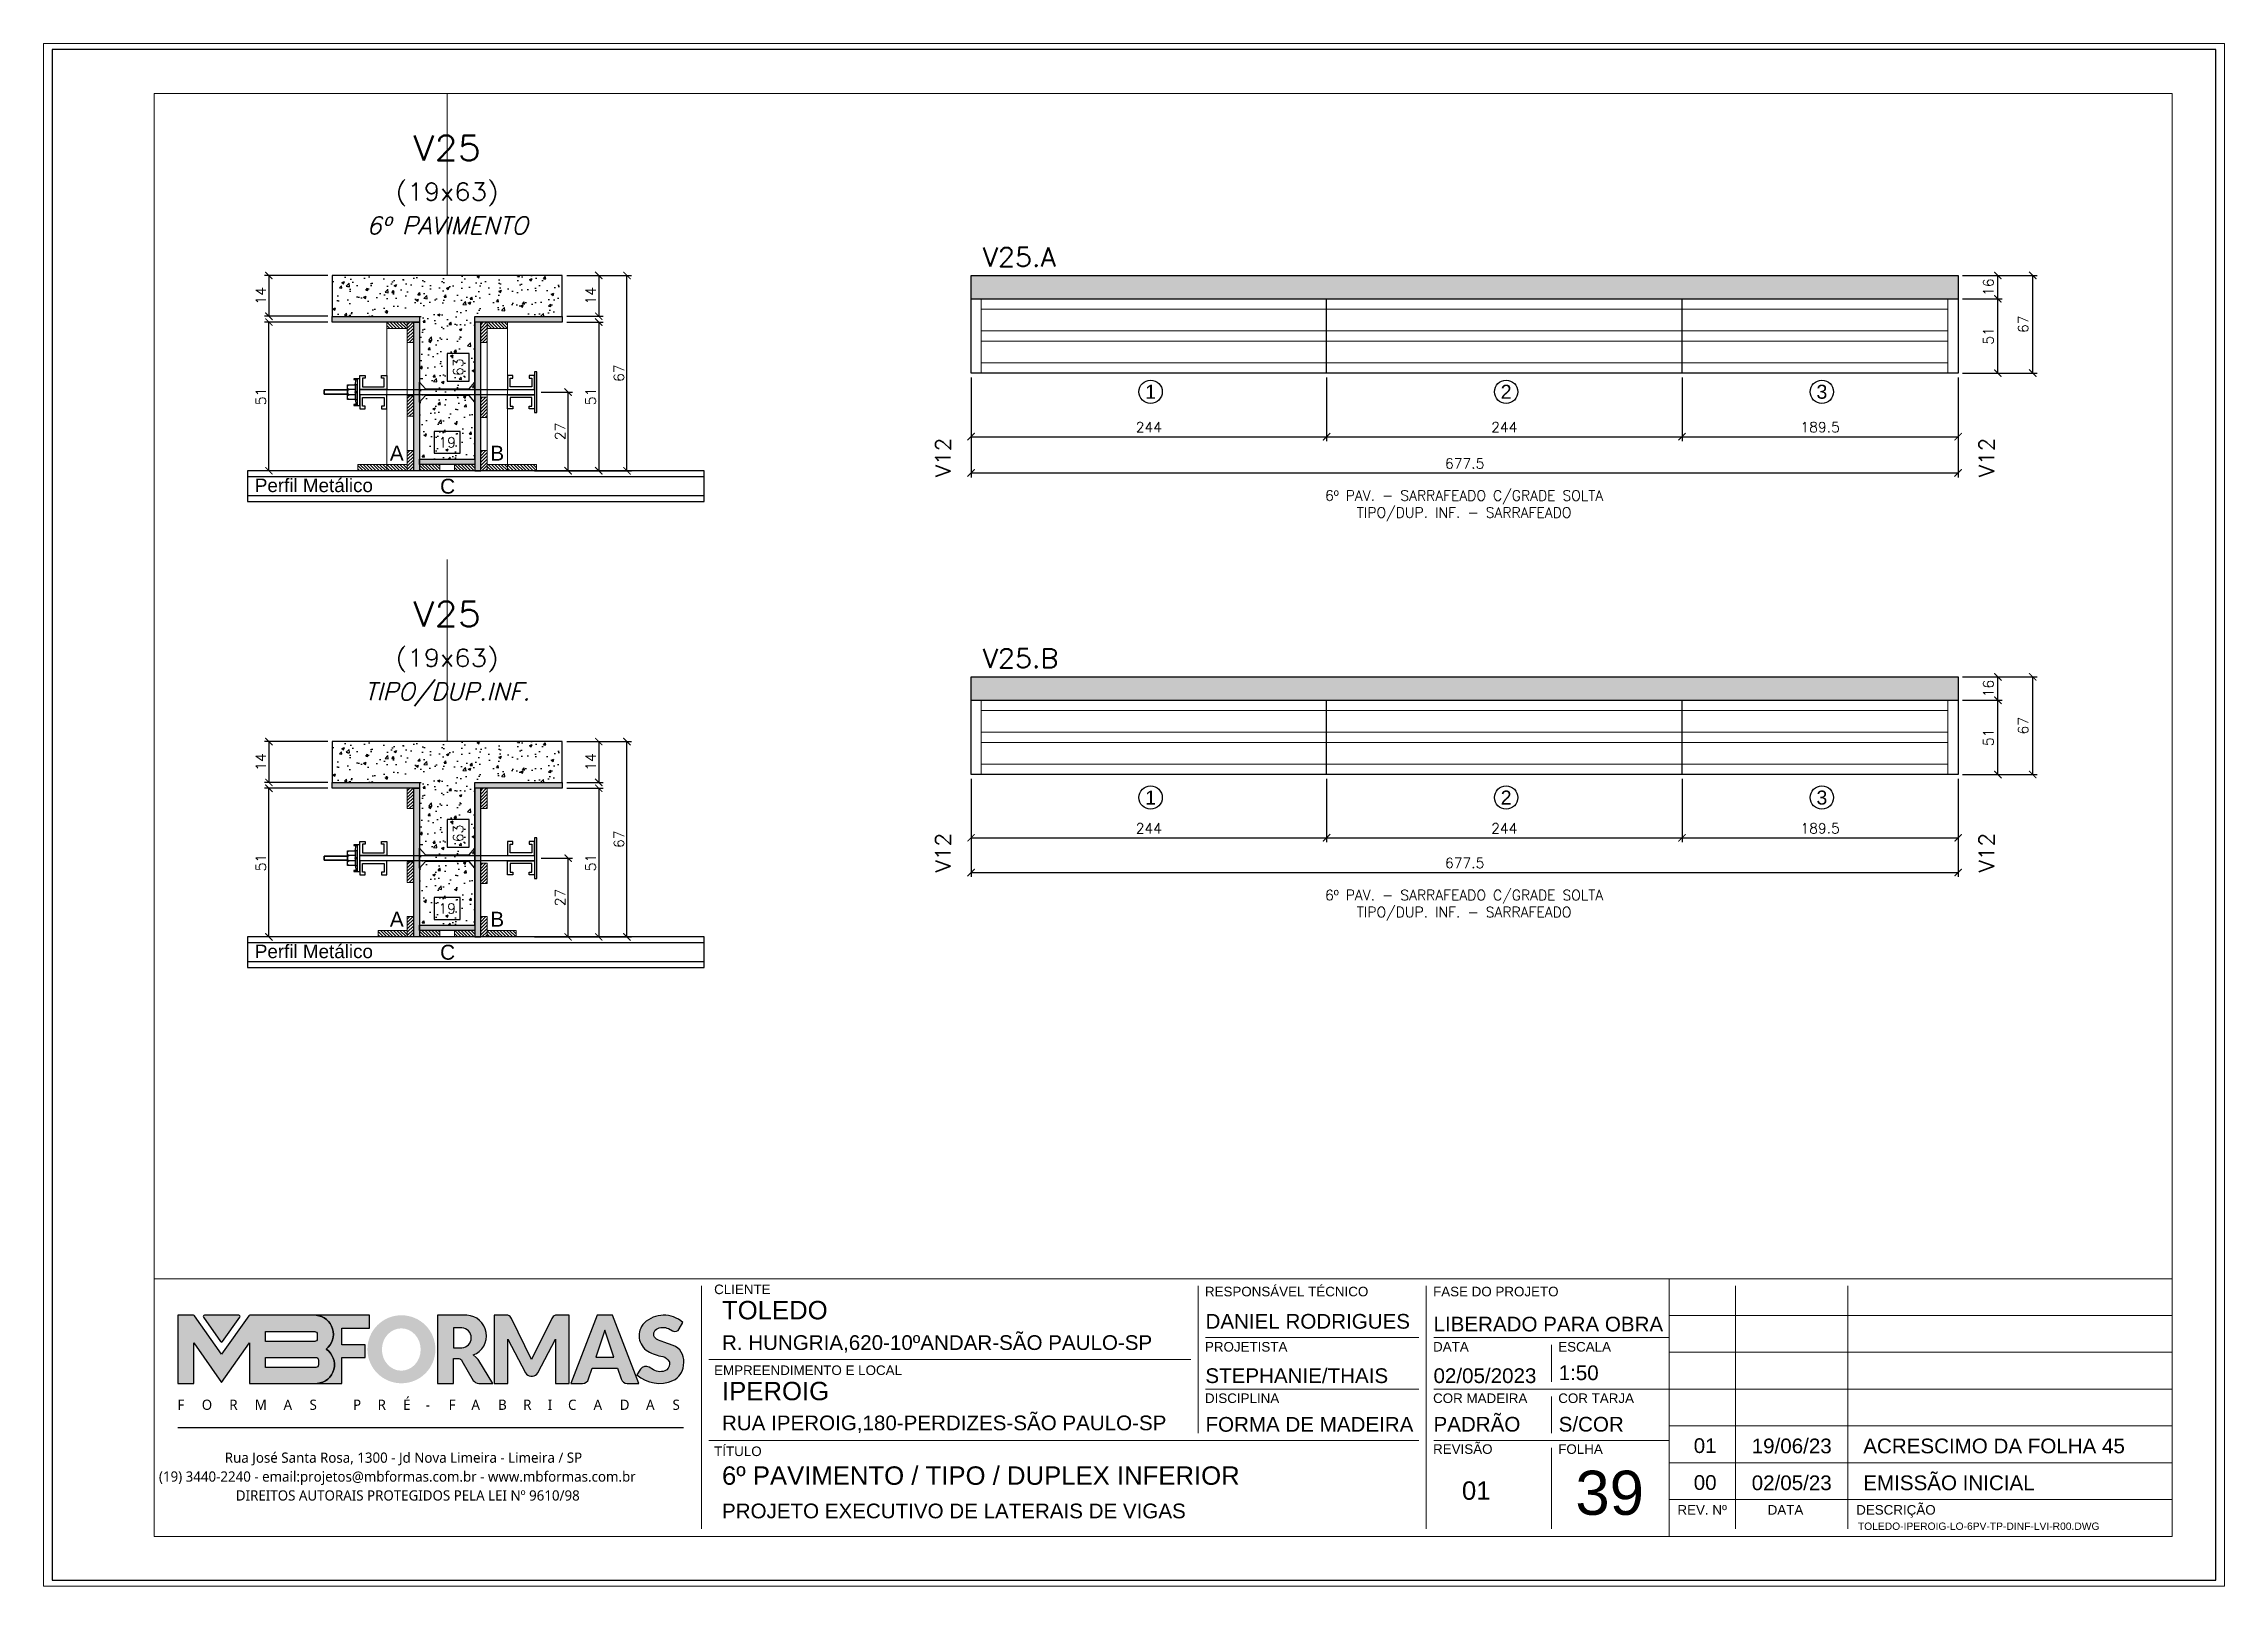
# Paper-space layout '39' of a CAD drawing. Extents: x 399.1 to 428.8, y 284.8 to 305.8.
# The model-space entities are those that its viewports show. They can reach past a viewport. Long polylines and large blocks are cut down to what shows.
import ezdxf
from ezdxf.enums import TextEntityAlignment as Align

# ---------------------------------------------------------------- set-up
doc = ezdxf.new("R2010")
doc.units = 0
doc.header["$PDMODE"] = 2
doc.header["$PDSIZE"] = 10
doc.linetypes.add('CABLIN', pattern=[0.35, 0.25, -0.1])
doc.linetypes.add('HIDDEN', pattern=[9.525, 6.35, -3.175])
doc.layers.get('0').update_dxf_attribs({"lineweight": 13})
doc.layers.get('Defpoints').update_dxf_attribs({"lineweight": 13})
for name, color, linetype in [('Barra de Ancoragem', 20, 'Continuous'), ('Concreto', 250, 'HIDDEN'), ('Cota', 4, 'Continuous'), ('Cota Seção (2x)', 4, 'Continuous'), ('Hachura', 252, 'CABLIN'), ('MB Logo', 255, 'Continuous'), ('Painéis', 200, 'Continuous'), ('Perfil Metálico', 224, 'Continuous'), ('Romaneio', 10, 'Continuous'), ('Texto de Titulo', 7, 'Continuous'), ('Texto Qtd Sarr', 242, 'Continuous'), ('Tubo de PVC', 51, 'Continuous')]:
    doc.layers.add(name, color=color, linetype=linetype)
for name, color, linetype, lineweight in [('FOLHA MB', 7, 'Continuous', 13), ('Madeira', 100, 'Continuous', 13), ('N° Folha', 5, 'Continuous', 13), ('Sarr 2.2x7', 40, 'Continuous', 9), ('Texto Seção', 7, 'Continuous', 15)]:
    doc.layers.add(name, color=color, linetype=linetype, lineweight=lineweight)
doc.layers.add('Laje_Perimetro', color=7, linetype='Continuous', plot=False)
doc.layers.add('VIEW', color=252, linetype='Continuous', lineweight=13, plot=False)
doc.styles.add('ARIAL', font='arial.ttf', dxfattribs={"oblique": 15, "height": 25})
doc.styles.add('MB_C01', font='arial.ttf', dxfattribs={"height": 1.3})
doc.styles.add('MB_C02', font='arial.ttf', dxfattribs={"height": 2})
doc.styles.add('MB_C03', font='arial.ttf', dxfattribs={"height": 2.5})
doc.styles.add('MB_C04', font='arial.ttf', dxfattribs={"height": 6})
doc.styles.add('MtXpl_Lucida_Sans_Un', font='l_10646.ttf')
doc.styles.add('REGUA-120', font='ROMANS.shx', dxfattribs={"height": 15})
doc.styles.add('ROMANS', font='romans.shx')
doc.dimstyles.new('Cota Paínel', dxfattribs={"dimtxt": 7, "dimasz": 5, "dimexe": 3, "dimexo": 3, "dimgap": 3, "dimtad": 1, "dimdec": 1, "dimzin": 12, "dimdsep": 46, "dimtxsty": 'ROMANS', "dimblk": 'ARCHTICK', "dimcen": 0, "dimclrd": 4, "dimclre": 4, "dimclrt": 1, "dimadec": 1, "dimazin": 3, "dimtfac": 1, "dimtdec": 1, "dimtmove": 0, "dimatfit": 3, "dimldrblk": 'OBLIQUE', "dimfxl": 1, "dimtolj": 1, "dimtzin": 12, "dimarcsym": 0})
doc.dimstyles.new('Cota Seção (2x)', dxfattribs={"dimtxt": 7, "dimasz": 5, "dimexe": 3, "dimexo": 3, "dimgap": 2, "dimtad": 3, "dimdec": 1, "dimlfac": 0.5, "dimzin": 12, "dimdsep": 46, "dimtxsty": 'ROMANS', "dimblk": 'ARCHTICK', "dimcen": 0, "dimclrd": 4, "dimclre": 4, "dimclrt": 1, "dimadec": 1, "dimazin": 3, "dimtfac": 1, "dimtdec": 1, "dimtmove": 0, "dimatfit": 3, "dimldrblk": 'OBLIQUE', "dimfxl": 1, "dimtolj": 1, "dimtzin": 12, "dimarcsym": 0})
doc.dimstyles.new('Cota Seção interna', dxfattribs={"dimtxt": 7, "dimasz": 6, "dimexe": 0.18, "dimexo": 2, "dimgap": -4, "dimtad": 3, "dimdec": 1, "dimlfac": 0.5, "dimzin": 12, "dimdsep": 46, "dimtxsty": 'ROMANS', "dimblk": 'ARCHTICK', "dimcen": 0.09, "dimse1": 1, "dimse2": 1, "dimsd1": 1, "dimsd2": 1, "dimclrd": 180, "dimclre": 5, "dimclrt": 1, "dimadec": 0, "dimazin": 3, "dimtfac": 1, "dimtdec": 1, "dimtofl": 0, "dimtmove": 0, "dimatfit": 3, "dimldrblk": 'ARCHTICK', "dimfxl": 1, "dimtolj": 1, "dimtzin": 0, "dimarcsym": 0})
pattern_1 = [(315, (7282.9099, -9136.3843), (1.12253202, 1.12253202), [])]
pattern_2 = [(315, (7282.9099, -9209.9843), (1.12253202, 1.12253202), [])]
pattern_3 = [(315, (7287.3099, -9136.3843), (1.12253202, 1.12253202), [])]
pattern_4 = [(45, (-7370.0666, 22155.8796), (-1.12253202, 1.12253202), [])]
pattern_5 = [(315, (7287.3099, -9456.1273), (1.12253202, 1.12253202), [])]
pattern_6 = [(45, (-7370.0666, 21836.1366), (-1.12253202, 1.12253202), [])]

psp = doc.layouts.new('39')

msp = doc.modelspace()

# ---------------------------------------------------------------- texts
at = {"layer": 'N° Folha', "color": 5, "style": 'MB_C04'}
msp.add_text('39', height=30.306, dxfattribs=at).set_placement((-14875.91, -1623))
at = {"layer": 'Painéis', "color": 1, "char_height": 7, "attachment_point": 5, "style": 'ROMANS'}
for insert in [(-14952.28, -930.71), (-14952.28, -1204.79)]:
    msp.add_mtext('\\A1;6º PAV. - SARRAFEADO C/GRADE SOLTA\\PTIPO/DUP. INF. - SARRAFEADO', dxfattribs=dict(at, insert=insert))
at = {"layer": 'Romaneio', "color": 0, "style": 'ARIAL'}
for s, p in [('1', (-15167.45, -852.49)), ('2', (-14923.45, -852.49)), ('3', (-14706.7, -852.49)), ('1', (-15167.45, -1130.89)), ('2', (-14923.45, -1130.89)), ('3', (-14706.7, -1130.89))]:
    msp.add_text(s, height=9.6, dxfattribs=at).set_placement(p, align=Align.MIDDLE_CENTER)
at = {"layer": 'Texto Seção', "style": 'REGUA-120', "width": 1.05}
for s, p in [('V25.A', (-15282.83, -766.55)), ('V25.B', (-15282.83, -1041.87))]:
    msp.add_text(s, height=13, dxfattribs=at).set_placement(p)
at = {"layer": 'Texto Seção', "color": 0, "linetype": 'Continuous', "style": 'ARIAL'}
for s, p in [('A', (-15684.92, -894.61)), ('B', (-15615.98, -894.61)), ('C', (-15650.02, -917.28)), ('A', (-15684.92, -1214.35)), ('B', (-15615.98, -1214.35)), ('C', (-15650.02, -1237.03))]:
    msp.add_text(s, height=10.22, dxfattribs=at).set_placement(p, align=Align.MIDDLE_CENTER)
at = {"layer": 'Texto Seção', "style": 'REGUA-120', "width": 1.05}
for p in [(-15309.95, -897.55), (-14593.67, -897.55), (-15309.95, -1168.71), (-14593.67, -1168.71)]:
    msp.add_text('V12', height=10.4, rotation=90, dxfattribs=at).set_placement(p, align=Align.MIDDLE_CENTER)
at = {"layer": 'Texto Seção', "style": 'ARIAL'}
for p in [(-15741.8, -916.7), (-15741.8, -1236.44)]:
    msp.add_text('Perfil Metálico', height=9.24, dxfattribs=at).set_placement(p, align=Align.MIDDLE_CENTER)

# ---------------------------------------------------------------- blocks, each defined once
blk = doc.blocks.new('MB-NOVO')
at = {"layer": 'MB Logo', "linetype": 'Continuous'}
h = blk.add_hatch(color=256, dxfattribs=at)
h.dxf.hatch_style = 1
h.set_gradient(color1=(242, 132, 69), color2=(247, 180, 141), rotation=90, tint=1)
h.paths.add_polyline_path([(-18529.6, 10980.8), (-18475.7, 10980.8, 0.706757), (-18468.7, 11008, 0.681802), (-18476.7, 11034.9), (-18529.4, 11034.9, 0.243712), (-18530.2, 11034.5), (-18551.7, 11003.9), (-18573.3, 11034.5, 0.243712), (-18574.1, 11034.9), (-18586.5, 11034.9), (-18586.5, 10980.8), (-18573.9, 10980.8), (-18573.9, 11012.9), (-18551.7, 10981.5), (-18529.6, 11012.9)])
h.paths.add_polyline_path([(-18516.8, 11014.1), (-18516.8, 11022), (-18477.8, 11022, -0.414214), (-18475.8, 11020), (-18475.8, 11016.1, -0.414214), (-18477.8, 11014.1)], flags=16)
h.paths.add_polyline_path([(-18516.8, 11001.4), (-18476.8, 11001.4, -0.414214), (-18474.8, 10999.4), (-18474.8, 10995.5, -0.414214), (-18476.8, 10993.5), (-18516.8, 10993.5)], flags=16)
at = {"layer": 'MB Logo', "true_color": 0x262626}
h = blk.add_hatch(color=250, dxfattribs=at)
h.dxf.hatch_style = 1
h.paths.add_polyline_path([(-18537.3, 11033.3, 0.60809), (-18538.1, 11034.9), (-18565.3, 11034.9, 0.60809), (-18566.1, 11033.3), (-18552.5, 11014, 0.518202), (-18550.9, 11014)])
h = blk.add_hatch(color=250, dxfattribs=at)
h.dxf.hatch_style = 1
h.paths.add_polyline_path([(-18456.2, 11011.3), (-18456.2, 11024.6), (-18434.2, 11024.6), (-18434.2, 11034.9), (-18476.7, 11034.9, -0.681802), (-18468.7, 11008, -0.706757), (-18475.7, 10980.8), (-18456.2, 10980.8), (-18456.2, 11001.4), (-18437.8, 11001.4), (-18437.8, 11011.3)])
h = blk.add_hatch(color=250, dxfattribs=at)
h.dxf.hatch_style = 1
h.paths.add_polyline_path([(-18435.9, 11007.9, 1), (-18381.9, 11007.9, 1)])
edge = h.paths.add_edge_path(flags=16)
edge.add_ellipse((-18409, 11007.7), major_axis=(0, 16.8), ratio=0.916255, start_angle=0, end_angle=360)
h = blk.add_hatch(color=250, dxfattribs=at)
h.dxf.hatch_style = 1
h.paths.add_polyline_path([(-18357, 11034.9), (-18380.2, 11034.9), (-18380.2, 10980.8), (-18367.6, 10980.8), (-18367.6, 11000.7), (-18363.4, 11000.7, -0.195765), (-18360.9, 10998.9), (-18351.8, 10983.2, 0.261385), (-18347.5, 10980.8), (-18336.4, 10980.8), (-18347.5, 10999, 0.082429), (-18349.6, 11001.5), (-18351.9, 11003.4, 0.81838)])
h.paths.add_polyline_path([(-18360.8, 11009), (-18367.6, 11009), (-18367.6, 11025), (-18360.8, 11025, -0.92578)], flags=16)
h = blk.add_hatch(color=250, dxfattribs=at)
h.dxf.hatch_style = 1
h.paths.add_polyline_path([(-18286.6, 11015.9), (-18286.6, 10980.8), (-18275.8, 10980.8), (-18275.8, 11034.9), (-18286.6, 11034.9, 0.216647), (-18289.4, 11032.4), (-18305.5, 10999.8), (-18321.6, 11032.7, 0.199908), (-18324.3, 11034.9), (-18335.2, 11034.9), (-18335.2, 10980.8), (-18324.3, 10980.8), (-18324.3, 11015.9), (-18310.4, 10989.3, 0.279644), (-18306, 10986.6, 0.340986), (-18300.5, 10989.3)])
h = blk.add_hatch(color=250, dxfattribs=at)
h.dxf.hatch_style = 1
h.paths.add_polyline_path([(-18274.4, 10980.8), (-18265, 10980.8, 0.322517), (-18260.2, 10984.3), (-18257.3, 10993), (-18237.2, 10993), (-18234.3, 10984.3, 0.322517), (-18229.5, 10980.8), (-18220.3, 10980.8), (-18241.2, 11034.9), (-18253.4, 11034.9)])
h.paths.add_polyline_path([(-18254.4, 11001.6), (-18247.3, 11023), (-18240.1, 11001.6)], flags=16)
h = blk.add_hatch(color=250, dxfattribs=at)
h.dxf.hatch_style = 1
h.paths.add_polyline_path([(-18206, 11024, -0.247671), (-18196.9, 11024.3), (-18193.5, 11022.5, 0.40799), (-18188.2, 11024.1), (-18185.4, 11029.1, 0.392837), (-18216.2, 11028.7, 0.467779), (-18213.3, 11006.3, 0.077523), (-18201.2, 11002.1, -0.214206), (-18196.1, 10997.9, -0.284295), (-18198.2, 10991.4, -0.26924), (-18208.8, 10991.6), (-18212.2, 10993.6, 0.407727), (-18219, 10992.1), (-18221.8, 10987.7, 0.296878), (-18193.2, 10983.1, 0.272251), (-18184.9, 10995.3), (-18184.6, 10997.9, 0.348906), (-18193.7, 11011.2), (-18200.4, 11013.5, -0.045018), (-18205.8, 11015.7, -0.618284)])
at = {"layer": 'MB Logo', "linetype": 'Continuous'}
blk.add_line((-18586.5, 10945.9), (-18184.8, 10945.9), dxfattribs=at)
at = {"layer": 'MB Logo', "color": 23, "linetype": 'Continuous', "true_color": 0xf28445}
for points in [[(-18573.3, 11034.5, 0.243712), (-18574.1, 11034.9), (-18586.5, 11034.9), (-18586.5, 10980.8), (-18573.9, 10980.8), (-18573.9, 11012.9), (-18551.7, 10981.5), (-18529.6, 11012.9), (-18529.6, 10980.8), (-18475.7, 10980.8, 0.706757), (-18468.7, 11008, 0.681802), (-18476.7, 11034.9), (-18529.4, 11034.9, 0.243712), (-18530.2, 11034.5), (-18551.7, 11003.9)], [(-18516.8, 11022), (-18477.8, 11022, -0.414214), (-18475.8, 11020), (-18475.8, 11016.1, -0.414214), (-18477.8, 11014.1), (-18516.8, 11014.1)], [(-18516.8, 11001.4), (-18476.8, 11001.4, -0.414214), (-18474.8, 10999.4), (-18474.8, 10995.5, -0.414214), (-18476.8, 10993.5), (-18516.8, 10993.5)]]:
    blk.add_lwpolyline(points, format="xyb", close=True, dxfattribs=at)
at = {"layer": 'MB Logo', "color": 250, "true_color": 0x262626}
for points in [[(-18537.3, 11033.3, 0.60809), (-18538.1, 11034.9), (-18565.3, 11034.9, 0.60809), (-18566.1, 11033.3), (-18552.5, 11014, 0.518202), (-18550.9, 11014)], [(-18437.8, 11011.3), (-18456.2, 11011.3), (-18456.2, 11024.6), (-18434.2, 11024.6), (-18434.2, 11034.9), (-18476.7, 11034.9, -0.681802), (-18468.7, 11008, -0.706757), (-18475.7, 10980.8), (-18456.2, 10980.8), (-18456.2, 11001.4), (-18437.8, 11001.4)], [(-18347.5, 10980.8), (-18336.4, 10980.8), (-18347.5, 10999, 0.082429), (-18349.6, 11001.5), (-18351.9, 11003.4, 0.81838), (-18357, 11034.9), (-18380.2, 11034.9), (-18380.2, 10980.8), (-18367.6, 10980.8), (-18367.6, 11000.7), (-18363.4, 11000.7, -0.209789), (-18360.8, 10998.7), (-18351.8, 10983.2, 0.261385)], [(-18286.6, 11015.9), (-18286.6, 10980.8), (-18275.8, 10980.8), (-18275.8, 11034.9), (-18286.6, 11034.9, 0.216647), (-18289.4, 11032.4), (-18305.5, 10999.8), (-18321.5, 11032.4, 0.216647), (-18324.3, 11034.9), (-18335.2, 11034.9), (-18335.2, 10980.8), (-18324.3, 10980.8), (-18324.3, 11015.9), (-18310.4, 10989.3, 0.279644), (-18306, 10986.6), (-18304.9, 10986.6, 0.279644), (-18300.5, 10989.3)], [(-18265, 10980.8, 0.322517), (-18260.2, 10984.3), (-18257.3, 10993), (-18237.2, 10993), (-18234.3, 10984.3, 0.322517), (-18229.5, 10980.8), (-18220.3, 10980.8), (-18241.2, 11034.9), (-18253.4, 11034.9), (-18274.4, 10980.8)], [(-18206.2, 11015.9, -0.549626), (-18206.4, 11023.8, -0.258723), (-18196.9, 11024.3), (-18193.5, 11022.5, 0.40799), (-18188.2, 11024.1), (-18185.4, 11029.1, 0.392837), (-18216.2, 11028.7, 0.467779), (-18213.3, 11006.3, 0.077523), (-18201.2, 11002.1, -0.203897), (-18196.3, 10998.2), (-18196.1, 10997.8, -0.267611), (-18198, 10991.6), (-18198.5, 10991.3, -0.261145), (-18208.8, 10991.6), (-18212.2, 10993.6, 0.407727), (-18219, 10992.1), (-18221.8, 10987.7, 0.296878), (-18193.2, 10983.1, 0.265963), (-18184.9, 10994.9), (-18184.7, 10997.6, 0.340466), (-18193.1, 11011), (-18200.4, 11013.5, -0.049298)], [(-18367.6, 11009), (-18360.8, 11009, 0.92578), (-18360.8, 11025), (-18367.6, 11025)]]:
    blk.add_lwpolyline(points, format="xyb", close=True, dxfattribs=at)
blk.add_lwpolyline([(-18247.3, 11023), (-18254.4, 11001.6), (-18240.1, 11001.6)], close=True, dxfattribs=at)
at = {"layer": 'MB Logo', "color": 250, "true_color": 0x262626, "style": 'MtXpl_Lucida_Sans_Un'}
for s, height, p in [('F', 8.12, (-18586.8, 10959.8)), ('O', 8.12, (-18567.5, 10959.8)), ('R', 8.12, (-18545.6, 10959.8)), ('M', 8.12, (-18525.4, 10959.8)), ('A', 8.12, (-18502.5, 10959.8)), ('S', 8.12, (-18481.9, 10959.8)), ('P', 8.12, (-18447.3, 10959.8)), ('R', 8.12, (-18427.8, 10959.8)), ('É', 8.12, (-18407.5, 10959.8)), ('F', 8.12, (-18371.4, 10959.8)), ('A', 8.12, (-18353.3, 10959.8)), ('B', 8.12, (-18332.1, 10959.8)), ('R', 8.12, (-18312.2, 10959.8)), ('I', 8.12, (-18292.7, 10959.8)), ('C', 8.12, (-18276.6, 10959.8)), ('A', 8.12, (-18256.3, 10959.8)), ('D', 8.12, (-18235.5, 10959.8)), ('A', 8.12, (-18214.6, 10959.8)), ('S', 8.12, (-18193.6, 10959.8)), ('-', 8.12, (-18389.6, 10959.8)), ('DIREITOS AUTORAIS PROTEGIDOS PELA LEI Nº 9610/98', 8.122, (-18540.4, 10887.8))]:
    blk.add_text(s, height=height, dxfattribs=at).set_placement(p)
at = {"layer": 'MB Logo', "style": 'MtXpl_Lucida_Sans_Un'}
for s, p in [('Rua José Santa Rosa, 1300 - Jd Nova Limeira - Limeira / SP', (-18549.2, 10917.8)), ('(19) 3440-2240 - email:projetos@mbformas.com.br - www.mbformas.com.br', (-18601.5, 10902.8))]:
    blk.add_text(s, height=8.122, dxfattribs=at).set_placement(p)
blk = doc.blocks.new('A$C169d8357')
at = {"layer": 'FOLHA MB', "color": 1}
for p, q in [((1109.8, 356.7), (70, 356.7)), ((445.6, 351.7), (445.6, 185)), ((786.6, 351.7), (786.6, 250.7)), ((943.1, 351.7), (943.1, 185)), ((1109.8, 356.7), (1109.8, 179.9)), ((1455, 356.7), (1109.8, 356.7)), ((1155.3, 185), (1155.3, 351.7)), ((1232.6, 351.7), (1232.6, 185)), ((1455, 331.5), (1109.8, 331.5)), ((938.1, 316.3), (791.6, 316.3)), ((1109.8, 316.3), (948.2, 316.3)), ((781.5, 301.2), (450.7, 301.2)), ((1029, 311.3), (1029, 286)), ((1455, 306.2), (1109.8, 306.2)), ((938.1, 281), (791.6, 281)), ((1109.8, 281), (948.2, 281)), ((1029, 275.9), (1029, 250.7)), ((1455, 281), (1109.8, 281)), ((1455, 255.7), (1109.8, 255.7)), ((938.1, 245.6), (450.7, 245.6)), ((1109.8, 245.6), (948.2, 245.6)), ((1029, 240.6), (1029, 185)), ((1455, 230.4), (1109.8, 230.4)), ((1455, 205.2), (1109.8, 205.2))]:
    blk.add_line(p, q, dxfattribs=at)
for points in [[(0, 1199.9), (0, 149.9), (1485, 149.9), (1485, 1199.9)], [(70, 1169.9), (70, 179.9), (1455, 179.9), (1455, 1169.9)]]:
    blk.add_lwpolyline(points, close=True, dxfattribs=at)
at = {"layer": 'MB Logo', "xscale": 0.8642040370897565, "yscale": 0.8642040370897565, "zscale": 0.8642040370897565}
blk.add_blockref('MB-NOVO', (16148.7, -9204.8), dxfattribs=at)
at = {"layer": 'FOLHA MB', "color": 6}
for s, height, style, p in [('CLIENTE', 6.57, 'MB_C01', (454.3, 346.1)), ('RESPONSÁVEL TÉCNICO', 6.566, 'MB_C01', (791.2, 344.6)), ('FASE DO PROJETO', 6.566, 'MB_C01', (947.8, 344.6)), ('R. HUNGRIA,620-10ºANDAR-SÃO PAULO-SP', 10.102, 'MB_C02', (459.7, 307.8)), ('PROJETISTA', 6.57, 'MB_C01', (791.2, 306.7)), ('DATA', 6.57, 'MB_C01', (947.8, 306.7)), ('ESCALA', 6.57, 'MB_C01', (1033.7, 306.7)), ('EMPREENDIMENTO E LOCAL', 6.566, 'MB_C01', (454.3, 290.6)), ('DISCIPLINA', 6.57, 'MB_C01', (791.2, 271.4)), ('COR MADEIRA', 6.566, 'MB_C01', (947.8, 271.4)), ('COR TARJA', 6.57, 'MB_C01', (1033.7, 271.4)), ('RUA IPEROIG,180-PERDIZES-SÃO PAULO-SP', 10.102, 'MB_C02', (459.7, 252.7)), ('TÍTULO', 6.57, 'MB_C01', (454.3, 235)), ('REVISÃO', 6.57, 'MB_C01', (947.8, 236.5)), ('FOLHA', 6.57, 'MB_C01', (1033.7, 236.5)), ('PROJETO EXECUTIVO DE LATERAIS DE VIGAS', 10.102, 'MB_C02', (459.7, 192.3))]:
    blk.add_text(s, height=height, dxfattribs=dict(at, style=style)).set_placement(p)
at = {"layer": 'FOLHA MB', "color": 5}
for s, height, style, p in [('TOLEDO', 12.63, 'MB_C03', (459.7, 328.8)), ('DANIEL RODRIGUES', 10.102, 'MB_C02', (791.6, 322.4)), ('LIBERADO PARA OBRA', 10.102, 'MB_C02', (948.1, 320.5)), ('IPEROIG', 12.63, 'MB_C03', (459.7, 273.3)), ('STEPHANIE/THAIS', 10.102, 'MB_C02', (791.5, 285.1)), ('02/05/2023', 10.1, 'MB_C02', (948.1, 285.1)), ('1:50', 10.1, 'MB_C02', (1034, 287.1)), ('FORMA DE MADEIRA', 10.102, 'MB_C02', (791.6, 251.7)), ('PADRÃO', 10.1, 'MB_C02', (948.1, 251.8)), ('S/COR', 10.1, 'MB_C02', (1034, 251.8)), ('01', 10.1, 'MB_C02', (1126.7, 237.1)), ('19/06/23', 10.1, 'MB_C02', (1166.5, 236.9)), ('ACRESCIMO DA FOLHA 45', 10.102, 'MB_C02', (1243.1, 236.9)), ('6º PAVIMENTO / TIPO / DUPLEX INFERIOR', 12.628, 'MB_C03', (459.7, 215.3)), ('01', 12.63, 'MB_C03', (967.6, 205)), ('00', 10.1, 'MB_C02', (1126.7, 211.8)), ('02/05/23', 10.1, 'MB_C02', (1166.5, 211.6)), ('EMISSÃO INICIAL', 10.102, 'MB_C02', (1243.1, 211.6))]:
    blk.add_text(s, height=height, dxfattribs=dict(at, style=style)).set_placement(p)
at = {"layer": 'FOLHA MB', "color": 6, "style": 'MB_C01'}
for s, p in [('REV. Nº', (1132.5, 198.1)), ('DATA', (1189.7, 198.1)), ('DESCRIÇÃO', (1265.5, 198.1))]:
    blk.add_text(s, height=6.57, dxfattribs=at).set_placement(p, align=Align.MIDDLE_CENTER)
at = {"layer": 'FOLHA MB', "insert": (1239.4, 189.4), "char_height": 5.051, "width": 210.818, "attachment_point": 1, "style": 'MB_C04'}
blk.add_mtext('TOLEDO-IPEROIG-LO-6PV-TP-DINF-LVI-R00.DWG', dxfattribs=at)
blk = doc.blocks.new('titulo1')
at = {"layer": 'Defpoints', "color": 252, "linetype": 'HIDDEN', "ltscale": 2}
blk.add_line((0, 0), (0, 125), dxfattribs=at)
at = {"layer": 'Defpoints', "style": 'ROMANS', "oblique": 15}
blk.add_attdef('FOLHA', text='', height=10, dxfattribs=at).set_placement((0, 15.6), align=Align.MIDDLE_CENTER)
at = {"layer": 'Texto Qtd Sarr', "color": 3, "style": 'ROMANS', "oblique": 15}
for tag, height, p in [('TITULO', 17, (0, 71.4)), ('SEÇÃO', 12, (0, 41.5))]:
    blk.add_attdef(tag, text='', height=height, dxfattribs=at).set_placement(p, align=Align.MIDDLE_CENTER)
blk = doc.blocks.new('*D1275')
at = {"layer": 'Cota Seção (2x)', "color": 180, "lineweight": -2, "transparency": 16777216}
for p, q in [((-15641.3, -879.7), (-15659.3, -879.7)), ((-15659.3, -879.7), (-15659.3, -894.7)), ((-15641.3, -894.7), (-15641.3, -879.7)), ((-15659.3, -894.7), (-15641.3, -894.7))]:
    blk.add_line(p, q, dxfattribs=at)
at = {"layer": 'Defpoints', "color": 0, "transparency": 16777216}
for p in [(-15669.3, -898.7), (-15669.3, -898.7), (-15631.3, -898.7)]:
    blk.add_point(p, dxfattribs=at)
at = {"layer": 'Cota Seção (2x)', "color": 1, "transparency": 16777216, "insert": (-15650.3, -887.2), "char_height": 7, "attachment_point": 5, "style": 'ROMANS'}
blk.add_mtext('\\A1;19', dxfattribs=at)
blk = doc.blocks.new('_ArchTick')
at = {"color": 0, "linetype": 'ByBlock', "const_width": 0.15}
blk.add_lwpolyline([(-0.5, -0.5), (0.5, 0.5)], dxfattribs=at)
blk = doc.blocks.new('*D1276')
at = {"layer": 'Cota', "color": 4, "lineweight": -2, "transparency": 16777216}
for p, q in [((-15732.3, -772.7), (-15775.7, -772.7)), ((-15772.7, -772.7), (-15772.7, -800.7)), ((-15732.3, -800.7), (-15775.7, -800.7))]:
    blk.add_line(p, q, dxfattribs=at)
at = {"layer": 'Defpoints', "color": 0, "transparency": 16777216}
for p in [(-15729.3, -772.7), (-15772.7, -800.7), (-15729.3, -800.7)]:
    blk.add_point(p, dxfattribs=at)
at = {"layer": 'Cota', "color": 4, "lineweight": -2, "transparency": 16777216, "xscale": 5, "yscale": 5, "zscale": 5}
for p, rotation in [((-15772.7, -772.7), 90), ((-15772.7, -800.7), 270)]:
    blk.add_blockref('_ArchTick', p, dxfattribs=dict(at, rotation=rotation))
at = {"layer": 'Cota', "color": 1, "transparency": 16777216, "insert": (-15778.2, -786.7), "char_height": 7, "attachment_point": 5, "rotation": 90, "style": 'ROMANS'}
blk.add_mtext('\\A1;14', dxfattribs=at)
blk = doc.blocks.new('_OBLIQUE')
at = {"color": 0, "linetype": 'ByBlock', "lineweight": -2}
for p, q in [((0, 0), (-1, 0)), ((-0.5, -0.5), (0.5, 0.5))]:
    blk.add_line(p, q, dxfattribs=at)
blk = doc.blocks.new('DSADSAD')
at = {"layer": 'Barra de Ancoragem'}
for p, q in [((-12991, 7698.4), (-13009.2, 7698.4)), ((-13005.1, 7696.9), (-13008.6, 7697.6)), ((-12995.1, 7696.9), (-12991.5, 7697.6))]:
    blk.add_line(p, q, dxfattribs=at)
at = {"layer": 'Barra de Ancoragem', "flags": 128}
for points in [[(-13009.2, 7700.2), (-12991, 7700.2), (-12991, 7698.4), (-13009.2, 7698.4)], [(-13008.6, 7698.4), (-13008.6, 7696), (-13009.2, 7696), (-13009.2, 7698.4)], [(-12995.1, 7698.4), (-12995.1, 7696.9), (-13005.1, 7696.9), (-13005.1, 7698.4)], [(-12991, 7698.4), (-12991, 7696), (-12991.5, 7696), (-12991.5, 7698.4)]]:
    blk.add_lwpolyline(points, close=True, dxfattribs=at)
for points in [[(-13005.1, 7696.9), (-13005.1, 7691.6), (-12995.1, 7691.6), (-12995.1, 7696.9)], [(-13000.4, 7696.9), (-13000.4, 7698.4), (-12999.8, 7698.4), (-12999.8, 7696.9), (-13000.4, 7696.9), (-12999.8, 7696.9)]]:
    blk.add_lwpolyline(points, dxfattribs=at)
for points in [[(-13001.9, 7696.9), (-13001.9, 7692.8, 0.666667), (-12998.3, 7692.8, 0.666667)], [(-12998.3, 7696.9), (-12998.3, 7692.8, 0.729796), (-12995.1, 7692.8, 0.729796)]]:
    blk.add_lwpolyline(points, format="xyb", dxfattribs=at)
at = {"layer": 'Barra de Ancoragem'}
blk.add_arc((-13003.5, 7693.3), 1.7, 197.7564, 342.2436, dxfattribs=at)
blk = doc.blocks.new('*D1277')
at = {"layer": 'Cota', "color": 4, "lineweight": -2, "transparency": 16777216}
for p, q in [((-15585.8, -852.7), (-15564.3, -852.7)), ((-15567.3, -906.7), (-15567.3, -852.7)), ((-15590.3, -906.7), (-15564.3, -906.7))]:
    blk.add_line(p, q, dxfattribs=at)
at = {"layer": 'Defpoints', "color": 0, "transparency": 16777216}
for p in [(-15588.8, -852.7), (-15567.3, -852.7), (-15593.3, -906.7)]:
    blk.add_point(p, dxfattribs=at)
at = {"layer": 'Cota', "color": 4, "lineweight": -2, "transparency": 16777216, "xscale": 5, "yscale": 5, "zscale": 5}
for p, rotation in [((-15567.3, -852.7), 90), ((-15567.3, -906.7), 270)]:
    blk.add_blockref('_ArchTick', p, dxfattribs=dict(at, rotation=rotation))
at = {"layer": 'Cota', "color": 1, "transparency": 16777216, "insert": (-15572.8, -879.7), "char_height": 7, "attachment_point": 5, "rotation": 90, "style": 'ROMANS'}
blk.add_mtext('\\A1;27', dxfattribs=at)
blk = doc.blocks.new('*D1278')
at = {"layer": 'Cota', "color": 4, "lineweight": -2, "transparency": 16777216}
for p, q in [((-15568.3, -772.7), (-15523.9, -772.7)), ((-15526.9, -906.7), (-15526.9, -772.7)), ((-15590.3, -906.7), (-15523.9, -906.7))]:
    blk.add_line(p, q, dxfattribs=at)
at = {"layer": 'Defpoints', "color": 0, "transparency": 16777216}
for p in [(-15571.3, -772.7), (-15526.9, -772.7), (-15593.3, -906.7)]:
    blk.add_point(p, dxfattribs=at)
at = {"layer": 'Cota', "color": 4, "lineweight": -2, "transparency": 16777216, "xscale": 5, "yscale": 5, "zscale": 5}
for p, rotation in [((-15526.9, -772.7), 90), ((-15526.9, -906.7), 270)]:
    blk.add_blockref('_ArchTick', p, dxfattribs=dict(at, rotation=rotation))
at = {"layer": 'Cota', "color": 1, "transparency": 16777216, "insert": (-15532.4, -839.7), "char_height": 7, "attachment_point": 5, "rotation": 90, "style": 'ROMANS'}
blk.add_mtext('\\A1;67', dxfattribs=at)
blk = doc.blocks.new('*D1279')
at = {"layer": 'Cota', "color": 4, "lineweight": -2, "transparency": 16777216}
for p, q in [((-15732.3, -804.7), (-15775.7, -804.7)), ((-15772.7, -906.7), (-15772.7, -804.7)), ((-15710.3, -906.7), (-15775.7, -906.7))]:
    blk.add_line(p, q, dxfattribs=at)
at = {"layer": 'Defpoints', "color": 0, "transparency": 16777216}
for p in [(-15772.7, -804.7), (-15729.3, -804.7), (-15707.3, -906.7)]:
    blk.add_point(p, dxfattribs=at)
at = {"layer": 'Cota', "color": 4, "lineweight": -2, "transparency": 16777216, "xscale": 5, "yscale": 5, "zscale": 5}
for p, rotation in [((-15772.7, -804.7), 90), ((-15772.7, -906.7), 270)]:
    blk.add_blockref('_ArchTick', p, dxfattribs=dict(at, rotation=rotation))
at = {"layer": 'Cota', "color": 1, "transparency": 16777216, "insert": (-15778.2, -855.7), "char_height": 7, "attachment_point": 5, "rotation": 90, "style": 'ROMANS'}
blk.add_mtext('\\A1;51', dxfattribs=at)
blk = doc.blocks.new('*D1280')
at = {"layer": 'Cota Seção (2x)', "color": 180, "lineweight": -2, "transparency": 16777216}
for p, q in [((-15635.3, -826.2), (-15650.3, -826.2)), ((-15650.3, -826.2), (-15650.3, -845.2)), ((-15635.3, -845.2), (-15635.3, -826.2)), ((-15650.3, -845.2), (-15635.3, -845.2))]:
    blk.add_line(p, q, dxfattribs=at)
at = {"layer": 'Defpoints', "color": 0, "transparency": 16777216}
for p in [(-15669.3, -772.7), (-15631.3, -772.7), (-15669.3, -898.7)]:
    blk.add_point(p, dxfattribs=at)
at = {"layer": 'Cota Seção (2x)', "color": 1, "transparency": 16777216, "insert": (-15642.8, -835.7), "char_height": 7, "attachment_point": 5, "rotation": 90, "style": 'ROMANS'}
blk.add_mtext('\\A1;63', dxfattribs=at)
blk = doc.blocks.new('*D1281')
at = {"layer": 'Cota', "color": 4, "lineweight": -2, "transparency": 16777216}
for p, q in [((-15568.3, -772.7), (-15543.3, -772.7)), ((-15546.3, -772.7), (-15546.3, -800.7)), ((-15568.3, -800.7), (-15543.3, -800.7))]:
    blk.add_line(p, q, dxfattribs=at)
at = {"layer": 'Defpoints', "color": 0, "transparency": 16777216}
for p in [(-15571.3, -772.7), (-15571.3, -800.7), (-15546.3, -800.7)]:
    blk.add_point(p, dxfattribs=at)
at = {"layer": 'Cota', "color": 4, "lineweight": -2, "transparency": 16777216, "xscale": 5, "yscale": 5, "zscale": 5}
for p, rotation in [((-15546.3, -772.7), 90), ((-15546.3, -800.7), 270)]:
    blk.add_blockref('_ArchTick', p, dxfattribs=dict(at, rotation=rotation))
at = {"layer": 'Cota', "color": 1, "transparency": 16777216, "insert": (-15551.8, -786.7), "char_height": 7, "attachment_point": 5, "rotation": 90, "style": 'ROMANS'}
blk.add_mtext('\\A1;14', dxfattribs=at)
blk = doc.blocks.new('*D1282')
at = {"layer": 'Cota', "color": 4, "lineweight": -2, "transparency": 16777216}
for p, q in [((-15568.3, -804.7), (-15543.3, -804.7)), ((-15546.3, -804.7), (-15546.3, -906.7)), ((-15590.3, -906.7), (-15543.3, -906.7))]:
    blk.add_line(p, q, dxfattribs=at)
at = {"layer": 'Defpoints', "color": 0, "transparency": 16777216}
for p in [(-15571.3, -804.7), (-15593.3, -906.7), (-15546.3, -906.7)]:
    blk.add_point(p, dxfattribs=at)
at = {"layer": 'Cota', "color": 4, "lineweight": -2, "transparency": 16777216, "xscale": 5, "yscale": 5, "zscale": 5}
for p, rotation in [((-15546.3, -804.7), 90), ((-15546.3, -906.7), 270)]:
    blk.add_blockref('_ArchTick', p, dxfattribs=dict(at, rotation=rotation))
at = {"layer": 'Cota', "color": 1, "transparency": 16777216, "insert": (-15551.8, -855.7), "char_height": 7, "attachment_point": 5, "rotation": 90, "style": 'ROMANS'}
blk.add_mtext('\\A1;51', dxfattribs=at)
blk = doc.blocks.new('*D1267')
at = {"layer": 'Cota Seção (2x)', "color": 180, "lineweight": -2, "transparency": 16777216}
for p, q in [((-15641.3, -1199.5), (-15659.3, -1199.5)), ((-15659.3, -1199.5), (-15659.3, -1214.5)), ((-15641.3, -1214.5), (-15641.3, -1199.5)), ((-15659.3, -1214.5), (-15641.3, -1214.5))]:
    blk.add_line(p, q, dxfattribs=at)
at = {"layer": 'Defpoints', "color": 0, "transparency": 16777216}
for p in [(-15669.3, -1218.5), (-15669.3, -1218.5), (-15631.3, -1218.5)]:
    blk.add_point(p, dxfattribs=at)
at = {"layer": 'Cota Seção (2x)', "color": 1, "transparency": 16777216, "insert": (-15650.3, -1207), "char_height": 7, "attachment_point": 5, "style": 'ROMANS'}
blk.add_mtext('\\A1;19', dxfattribs=at)
blk = doc.blocks.new('*D1268')
at = {"layer": 'Cota', "color": 4, "lineweight": -2, "transparency": 16777216}
for p, q in [((-15732.3, -1092.5), (-15775.7, -1092.5)), ((-15772.7, -1092.5), (-15772.7, -1120.5)), ((-15732.3, -1120.5), (-15775.7, -1120.5))]:
    blk.add_line(p, q, dxfattribs=at)
at = {"layer": 'Defpoints', "color": 0, "transparency": 16777216}
for p in [(-15729.3, -1092.5), (-15772.7, -1120.5), (-15729.3, -1120.5)]:
    blk.add_point(p, dxfattribs=at)
at = {"layer": 'Cota', "color": 4, "lineweight": -2, "transparency": 16777216, "xscale": 5, "yscale": 5, "zscale": 5}
for p, rotation in [((-15772.7, -1092.5), 90), ((-15772.7, -1120.5), 270)]:
    blk.add_blockref('_ArchTick', p, dxfattribs=dict(at, rotation=rotation))
at = {"layer": 'Cota', "color": 1, "transparency": 16777216, "insert": (-15778.2, -1106.5), "char_height": 7, "attachment_point": 5, "rotation": 90, "style": 'ROMANS'}
blk.add_mtext('\\A1;14', dxfattribs=at)
blk = doc.blocks.new('*D1269')
at = {"layer": 'Cota', "color": 4, "lineweight": -2, "transparency": 16777216}
for p, q in [((-15585.8, -1172.5), (-15564.3, -1172.5)), ((-15567.3, -1226.5), (-15567.3, -1172.5)), ((-15590.3, -1226.5), (-15564.3, -1226.5))]:
    blk.add_line(p, q, dxfattribs=at)
at = {"layer": 'Defpoints', "color": 0, "transparency": 16777216}
for p in [(-15588.8, -1172.5), (-15567.3, -1172.5), (-15593.3, -1226.5)]:
    blk.add_point(p, dxfattribs=at)
at = {"layer": 'Cota', "color": 4, "lineweight": -2, "transparency": 16777216, "xscale": 5, "yscale": 5, "zscale": 5}
for p, rotation in [((-15567.3, -1172.5), 90), ((-15567.3, -1226.5), 270)]:
    blk.add_blockref('_ArchTick', p, dxfattribs=dict(at, rotation=rotation))
at = {"layer": 'Cota', "color": 1, "transparency": 16777216, "insert": (-15572.8, -1199.5), "char_height": 7, "attachment_point": 5, "rotation": 90, "style": 'ROMANS'}
blk.add_mtext('\\A1;27', dxfattribs=at)
blk = doc.blocks.new('*D1270')
at = {"layer": 'Cota', "color": 4, "lineweight": -2, "transparency": 16777216}
for p, q in [((-15568.3, -1092.5), (-15523.9, -1092.5)), ((-15526.9, -1226.5), (-15526.9, -1092.5)), ((-15590.3, -1226.5), (-15523.9, -1226.5))]:
    blk.add_line(p, q, dxfattribs=at)
at = {"layer": 'Defpoints', "color": 0, "transparency": 16777216}
for p in [(-15571.3, -1092.5), (-15526.9, -1092.5), (-15593.3, -1226.5)]:
    blk.add_point(p, dxfattribs=at)
at = {"layer": 'Cota', "color": 4, "lineweight": -2, "transparency": 16777216, "xscale": 5, "yscale": 5, "zscale": 5}
for p, rotation in [((-15526.9, -1092.5), 90), ((-15526.9, -1226.5), 270)]:
    blk.add_blockref('_ArchTick', p, dxfattribs=dict(at, rotation=rotation))
at = {"layer": 'Cota', "color": 1, "transparency": 16777216, "insert": (-15532.4, -1159.5), "char_height": 7, "attachment_point": 5, "rotation": 90, "style": 'ROMANS'}
blk.add_mtext('\\A1;67', dxfattribs=at)
blk = doc.blocks.new('*D1271')
at = {"layer": 'Cota', "color": 4, "lineweight": -2, "transparency": 16777216}
for p, q in [((-15732.3, -1124.5), (-15775.7, -1124.5)), ((-15772.7, -1226.5), (-15772.7, -1124.5)), ((-15710.3, -1226.5), (-15775.7, -1226.5))]:
    blk.add_line(p, q, dxfattribs=at)
at = {"layer": 'Defpoints', "color": 0, "transparency": 16777216}
for p in [(-15772.7, -1124.5), (-15729.3, -1124.5), (-15707.3, -1226.5)]:
    blk.add_point(p, dxfattribs=at)
at = {"layer": 'Cota', "color": 4, "lineweight": -2, "transparency": 16777216, "xscale": 5, "yscale": 5, "zscale": 5}
for p, rotation in [((-15772.7, -1124.5), 90), ((-15772.7, -1226.5), 270)]:
    blk.add_blockref('_ArchTick', p, dxfattribs=dict(at, rotation=rotation))
at = {"layer": 'Cota', "color": 1, "transparency": 16777216, "insert": (-15778.2, -1175.5), "char_height": 7, "attachment_point": 5, "rotation": 90, "style": 'ROMANS'}
blk.add_mtext('\\A1;51', dxfattribs=at)
blk = doc.blocks.new('*D1272')
at = {"layer": 'Cota Seção (2x)', "color": 180, "lineweight": -2, "transparency": 16777216}
for p, q in [((-15635.3, -1146), (-15650.3, -1146)), ((-15650.3, -1146), (-15650.3, -1165)), ((-15635.3, -1165), (-15635.3, -1146)), ((-15650.3, -1165), (-15635.3, -1165))]:
    blk.add_line(p, q, dxfattribs=at)
at = {"layer": 'Defpoints', "color": 0, "transparency": 16777216}
for p in [(-15669.3, -1092.5), (-15631.3, -1092.5), (-15669.3, -1218.5)]:
    blk.add_point(p, dxfattribs=at)
at = {"layer": 'Cota Seção (2x)', "color": 1, "transparency": 16777216, "insert": (-15642.8, -1155.5), "char_height": 7, "attachment_point": 5, "rotation": 90, "style": 'ROMANS'}
blk.add_mtext('\\A1;63', dxfattribs=at)
blk = doc.blocks.new('*D1273')
at = {"layer": 'Cota', "color": 4, "lineweight": -2, "transparency": 16777216}
for p, q in [((-15568.3, -1092.5), (-15543.3, -1092.5)), ((-15546.3, -1092.5), (-15546.3, -1120.5)), ((-15568.3, -1120.5), (-15543.3, -1120.5))]:
    blk.add_line(p, q, dxfattribs=at)
at = {"layer": 'Defpoints', "color": 0, "transparency": 16777216}
for p in [(-15571.3, -1092.5), (-15571.3, -1120.5), (-15546.3, -1120.5)]:
    blk.add_point(p, dxfattribs=at)
at = {"layer": 'Cota', "color": 4, "lineweight": -2, "transparency": 16777216, "xscale": 5, "yscale": 5, "zscale": 5}
for p, rotation in [((-15546.3, -1092.5), 90), ((-15546.3, -1120.5), 270)]:
    blk.add_blockref('_ArchTick', p, dxfattribs=dict(at, rotation=rotation))
at = {"layer": 'Cota', "color": 1, "transparency": 16777216, "insert": (-15551.8, -1106.5), "char_height": 7, "attachment_point": 5, "rotation": 90, "style": 'ROMANS'}
blk.add_mtext('\\A1;14', dxfattribs=at)
blk = doc.blocks.new('*D1274')
at = {"layer": 'Cota', "color": 4, "lineweight": -2, "transparency": 16777216}
for p, q in [((-15568.3, -1124.5), (-15543.3, -1124.5)), ((-15546.3, -1124.5), (-15546.3, -1226.5)), ((-15590.3, -1226.5), (-15543.3, -1226.5))]:
    blk.add_line(p, q, dxfattribs=at)
at = {"layer": 'Defpoints', "color": 0, "transparency": 16777216}
for p in [(-15571.3, -1124.5), (-15593.3, -1226.5), (-15546.3, -1226.5)]:
    blk.add_point(p, dxfattribs=at)
at = {"layer": 'Cota', "color": 4, "lineweight": -2, "transparency": 16777216, "xscale": 5, "yscale": 5, "zscale": 5}
for p, rotation in [((-15546.3, -1124.5), 90), ((-15546.3, -1226.5), 270)]:
    blk.add_blockref('_ArchTick', p, dxfattribs=dict(at, rotation=rotation))
at = {"layer": 'Cota', "color": 1, "transparency": 16777216, "insert": (-15551.8, -1175.5), "char_height": 7, "attachment_point": 5, "rotation": 90, "style": 'ROMANS'}
blk.add_mtext('\\A1;51', dxfattribs=at)
blk = doc.blocks.new('*D1283')
at = {"layer": 'Cota', "color": 4, "lineweight": -2, "transparency": 16777216}
for p, q in [((-15290.7, -842.7), (-15290.7, -886.3)), ((-15046.7, -842.7), (-15046.7, -886.3)), ((-15290.7, -883.3), (-15046.7, -883.3))]:
    blk.add_line(p, q, dxfattribs=at)
at = {"layer": 'Defpoints', "color": 0, "transparency": 16777216}
for p in [(-15290.7, -839.7), (-15046.7, -839.7), (-15046.7, -883.3)]:
    blk.add_point(p, dxfattribs=at)
at = {"layer": 'Cota', "color": 4, "lineweight": -2, "transparency": 16777216, "xscale": 5, "yscale": 5, "zscale": 5, "rotation": 180}
blk.add_blockref('_ArchTick', (-15290.7, -883.3), dxfattribs=at)
at = {"layer": 'Cota', "color": 4, "lineweight": -2, "transparency": 16777216, "xscale": 5, "yscale": 5, "zscale": 5}
blk.add_blockref('_ArchTick', (-15046.7, -883.3), dxfattribs=at)
at = {"layer": 'Cota', "color": 1, "transparency": 16777216, "insert": (-15168.7, -876.8), "char_height": 7, "attachment_point": 5, "style": 'ROMANS'}
blk.add_mtext('\\A1;244', dxfattribs=at)
blk = doc.blocks.new('*D1284')
at = {"layer": 'Cota', "color": 4, "lineweight": -2, "transparency": 16777216}
for p, q in [((-15046.7, -842.7), (-15046.7, -886.3)), ((-14802.7, -842.7), (-14802.7, -886.3)), ((-15046.7, -883.3), (-14802.7, -883.3))]:
    blk.add_line(p, q, dxfattribs=at)
at = {"layer": 'Defpoints', "color": 0, "transparency": 16777216}
for p in [(-15046.7, -839.7), (-14802.7, -839.7), (-14802.7, -883.3)]:
    blk.add_point(p, dxfattribs=at)
at = {"layer": 'Cota', "color": 4, "lineweight": -2, "transparency": 16777216, "xscale": 5, "yscale": 5, "zscale": 5, "rotation": 180}
blk.add_blockref('_ArchTick', (-15046.7, -883.3), dxfattribs=at)
at = {"layer": 'Cota', "color": 4, "lineweight": -2, "transparency": 16777216, "xscale": 5, "yscale": 5, "zscale": 5}
blk.add_blockref('_ArchTick', (-14802.7, -883.3), dxfattribs=at)
at = {"layer": 'Cota', "color": 1, "transparency": 16777216, "insert": (-14924.7, -876.8), "char_height": 7, "attachment_point": 5, "style": 'ROMANS'}
blk.add_mtext('\\A1;244', dxfattribs=at)
blk = doc.blocks.new('*D1285')
at = {"layer": 'Cota', "color": 4, "lineweight": -2, "transparency": 16777216}
for p, q in [((-14802.7, -842.7), (-14802.7, -886.3)), ((-14613.2, -842.7), (-14613.2, -886.3)), ((-14802.7, -883.3), (-14613.2, -883.3))]:
    blk.add_line(p, q, dxfattribs=at)
at = {"layer": 'Defpoints', "color": 0, "transparency": 16777216}
for p in [(-14802.7, -839.7), (-14613.2, -839.7), (-14613.2, -883.3)]:
    blk.add_point(p, dxfattribs=at)
at = {"layer": 'Cota', "color": 4, "lineweight": -2, "transparency": 16777216, "xscale": 5, "yscale": 5, "zscale": 5, "rotation": 180}
blk.add_blockref('_ArchTick', (-14802.7, -883.3), dxfattribs=at)
at = {"layer": 'Cota', "color": 4, "lineweight": -2, "transparency": 16777216, "xscale": 5, "yscale": 5, "zscale": 5}
blk.add_blockref('_ArchTick', (-14613.2, -883.3), dxfattribs=at)
at = {"layer": 'Cota', "color": 1, "transparency": 16777216, "insert": (-14707.9, -876.8), "char_height": 7, "attachment_point": 5, "style": 'ROMANS'}
blk.add_mtext('\\A1;189.5', dxfattribs=at)
blk = doc.blocks.new('*D1286')
at = {"layer": 'Cota', "color": 4, "lineweight": -2, "transparency": 16777216}
for p, q in [((-15290.7, -842.7), (-15290.7, -911.2)), ((-14613.2, -842.7), (-14613.2, -911.2)), ((-15290.7, -908.2), (-14613.2, -908.2))]:
    blk.add_line(p, q, dxfattribs=at)
at = {"layer": 'Defpoints', "color": 0, "transparency": 16777216}
for p in [(-15290.7, -839.7), (-14613.2, -839.7), (-14613.2, -908.2)]:
    blk.add_point(p, dxfattribs=at)
at = {"layer": 'Cota', "color": 4, "lineweight": -2, "transparency": 16777216, "xscale": 5, "yscale": 5, "zscale": 5, "rotation": 180}
blk.add_blockref('_ArchTick', (-15290.7, -908.2), dxfattribs=at)
at = {"layer": 'Cota', "color": 4, "lineweight": -2, "transparency": 16777216, "xscale": 5, "yscale": 5, "zscale": 5}
blk.add_blockref('_ArchTick', (-14613.2, -908.2), dxfattribs=at)
at = {"layer": 'Cota', "color": 1, "transparency": 16777216, "insert": (-14951.9, -901.7), "char_height": 7, "attachment_point": 5, "style": 'ROMANS'}
blk.add_mtext('\\A1;677.5', dxfattribs=at)
blk = doc.blocks.new('*D1287')
at = {"layer": 'Cota', "color": 4, "lineweight": -2, "transparency": 16777216}
for p, q in [((-15290.7, -1118.1), (-15290.7, -1161.5)), ((-15046.7, -1118.1), (-15046.7, -1161.5)), ((-15290.7, -1158.5), (-15046.7, -1158.5))]:
    blk.add_line(p, q, dxfattribs=at)
at = {"layer": 'Defpoints', "color": 0, "transparency": 16777216}
for p in [(-15290.7, -1115.1), (-15046.7, -1115.1), (-15046.7, -1158.5)]:
    blk.add_point(p, dxfattribs=at)
at = {"layer": 'Cota', "color": 4, "lineweight": -2, "transparency": 16777216, "xscale": 5, "yscale": 5, "zscale": 5, "rotation": 180}
blk.add_blockref('_ArchTick', (-15290.7, -1158.5), dxfattribs=at)
at = {"layer": 'Cota', "color": 4, "lineweight": -2, "transparency": 16777216, "xscale": 5, "yscale": 5, "zscale": 5}
blk.add_blockref('_ArchTick', (-15046.7, -1158.5), dxfattribs=at)
at = {"layer": 'Cota', "color": 1, "transparency": 16777216, "insert": (-15168.7, -1152), "char_height": 7, "attachment_point": 5, "style": 'ROMANS'}
blk.add_mtext('\\A1;244', dxfattribs=at)
blk = doc.blocks.new('*D1288')
at = {"layer": 'Cota', "color": 4, "lineweight": -2, "transparency": 16777216}
for p, q in [((-15046.7, -1118.1), (-15046.7, -1161.5)), ((-14802.7, -1118.1), (-14802.7, -1161.5)), ((-15046.7, -1158.5), (-14802.7, -1158.5))]:
    blk.add_line(p, q, dxfattribs=at)
at = {"layer": 'Defpoints', "color": 0, "transparency": 16777216}
for p in [(-15046.7, -1115.1), (-14802.7, -1115.1), (-14802.7, -1158.5)]:
    blk.add_point(p, dxfattribs=at)
at = {"layer": 'Cota', "color": 4, "lineweight": -2, "transparency": 16777216, "xscale": 5, "yscale": 5, "zscale": 5, "rotation": 180}
blk.add_blockref('_ArchTick', (-15046.7, -1158.5), dxfattribs=at)
at = {"layer": 'Cota', "color": 4, "lineweight": -2, "transparency": 16777216, "xscale": 5, "yscale": 5, "zscale": 5}
blk.add_blockref('_ArchTick', (-14802.7, -1158.5), dxfattribs=at)
at = {"layer": 'Cota', "color": 1, "transparency": 16777216, "insert": (-14924.7, -1152), "char_height": 7, "attachment_point": 5, "style": 'ROMANS'}
blk.add_mtext('\\A1;244', dxfattribs=at)
blk = doc.blocks.new('*D1289')
at = {"layer": 'Cota', "color": 4, "lineweight": -2, "transparency": 16777216}
for p, q in [((-14802.7, -1118.1), (-14802.7, -1161.5)), ((-14613.2, -1118.1), (-14613.2, -1161.5)), ((-14802.7, -1158.5), (-14613.2, -1158.5))]:
    blk.add_line(p, q, dxfattribs=at)
at = {"layer": 'Defpoints', "color": 0, "transparency": 16777216}
for p in [(-14802.7, -1115.1), (-14613.2, -1115.1), (-14613.2, -1158.5)]:
    blk.add_point(p, dxfattribs=at)
at = {"layer": 'Cota', "color": 4, "lineweight": -2, "transparency": 16777216, "xscale": 5, "yscale": 5, "zscale": 5, "rotation": 180}
blk.add_blockref('_ArchTick', (-14802.7, -1158.5), dxfattribs=at)
at = {"layer": 'Cota', "color": 4, "lineweight": -2, "transparency": 16777216, "xscale": 5, "yscale": 5, "zscale": 5}
blk.add_blockref('_ArchTick', (-14613.2, -1158.5), dxfattribs=at)
at = {"layer": 'Cota', "color": 1, "transparency": 16777216, "insert": (-14707.9, -1152), "char_height": 7, "attachment_point": 5, "style": 'ROMANS'}
blk.add_mtext('\\A1;189.5', dxfattribs=at)
blk = doc.blocks.new('*D1290')
at = {"layer": 'Cota', "color": 4, "lineweight": -2, "transparency": 16777216}
for p, q in [((-15290.7, -1118.1), (-15290.7, -1185.3)), ((-14613.2, -1118.1), (-14613.2, -1185.3)), ((-15290.7, -1182.3), (-14613.2, -1182.3))]:
    blk.add_line(p, q, dxfattribs=at)
at = {"layer": 'Defpoints', "color": 0, "transparency": 16777216}
for p in [(-15290.7, -1115.1), (-14613.2, -1115.1), (-14613.2, -1182.3)]:
    blk.add_point(p, dxfattribs=at)
at = {"layer": 'Cota', "color": 4, "lineweight": -2, "transparency": 16777216, "xscale": 5, "yscale": 5, "zscale": 5, "rotation": 180}
blk.add_blockref('_ArchTick', (-15290.7, -1182.3), dxfattribs=at)
at = {"layer": 'Cota', "color": 4, "lineweight": -2, "transparency": 16777216, "xscale": 5, "yscale": 5, "zscale": 5}
blk.add_blockref('_ArchTick', (-14613.2, -1182.3), dxfattribs=at)
at = {"layer": 'Cota', "color": 1, "transparency": 16777216, "insert": (-14951.9, -1175.8), "char_height": 7, "attachment_point": 5, "style": 'ROMANS'}
blk.add_mtext('\\A1;677.5', dxfattribs=at)
blk = doc.blocks.new('*D1291')
at = {"layer": 'Cota', "color": 4, "lineweight": -2, "transparency": 16777216}
for p, q in [((-14610.2, -1064.1), (-14582.9, -1064.1)), ((-14585.9, -1115.1), (-14585.9, -1064.1)), ((-14610.2, -1115.1), (-14582.9, -1115.1))]:
    blk.add_line(p, q, dxfattribs=at)
at = {"layer": 'Defpoints', "color": 0, "transparency": 16777216}
for p in [(-14613.2, -1064.1), (-14585.9, -1064.1), (-14613.2, -1115.1)]:
    blk.add_point(p, dxfattribs=at)
at = {"layer": 'Cota', "color": 4, "lineweight": -2, "transparency": 16777216, "xscale": 5, "yscale": 5, "zscale": 5}
for p, rotation in [((-14585.9, -1064.1), 90), ((-14585.9, -1115.1), 270)]:
    blk.add_blockref('_ArchTick', p, dxfattribs=dict(at, rotation=rotation))
at = {"layer": 'Cota', "color": 1, "transparency": 16777216, "insert": (-14592.4, -1089.6), "char_height": 7, "attachment_point": 5, "rotation": 90, "style": 'ROMANS'}
blk.add_mtext('\\A1;51', dxfattribs=at)
blk = doc.blocks.new('*D1292')
at = {"layer": 'Cota', "color": 4, "lineweight": -2, "transparency": 16777216}
for p, q in [((-14610.2, -1048.1), (-14582.9, -1048.1)), ((-14585.9, -1064.1), (-14585.9, -1048.1)), ((-14610.2, -1064.1), (-14582.9, -1064.1))]:
    blk.add_line(p, q, dxfattribs=at)
at = {"layer": 'Defpoints', "color": 0, "transparency": 16777216}
for p in [(-14613.2, -1048.1), (-14585.9, -1048.1), (-14613.2, -1064.1)]:
    blk.add_point(p, dxfattribs=at)
at = {"layer": 'Cota', "color": 4, "lineweight": -2, "transparency": 16777216, "xscale": 5, "yscale": 5, "zscale": 5}
for p, rotation in [((-14585.9, -1048.1), 90), ((-14585.9, -1064.1), 270)]:
    blk.add_blockref('_ArchTick', p, dxfattribs=dict(at, rotation=rotation))
at = {"layer": 'Cota', "color": 1, "transparency": 16777216, "insert": (-14592.4, -1056.1), "char_height": 7, "attachment_point": 5, "rotation": 90, "style": 'ROMANS'}
blk.add_mtext('\\A1;16', dxfattribs=at)
blk = doc.blocks.new('*D1293')
at = {"layer": 'Cota', "color": 4, "lineweight": -2, "transparency": 16777216}
for p, q in [((-14610.2, -1048.1), (-14559, -1048.1)), ((-14562, -1115.1), (-14562, -1048.1)), ((-14610.2, -1115.1), (-14559, -1115.1))]:
    blk.add_line(p, q, dxfattribs=at)
at = {"layer": 'Defpoints', "color": 0, "transparency": 16777216}
for p in [(-14613.2, -1048.1), (-14562, -1048.1), (-14613.2, -1115.1)]:
    blk.add_point(p, dxfattribs=at)
at = {"layer": 'Cota', "color": 4, "lineweight": -2, "transparency": 16777216, "xscale": 5, "yscale": 5, "zscale": 5}
for p, rotation in [((-14562, -1048.1), 90), ((-14562, -1115.1), 270)]:
    blk.add_blockref('_ArchTick', p, dxfattribs=dict(at, rotation=rotation))
at = {"layer": 'Cota', "color": 1, "transparency": 16777216, "insert": (-14568.5, -1081.6), "char_height": 7, "attachment_point": 5, "rotation": 90, "style": 'ROMANS'}
blk.add_mtext('\\A1;67', dxfattribs=at)
blk = doc.blocks.new('*D1294')
at = {"layer": 'Cota', "color": 4, "lineweight": -2, "transparency": 16777216}
for p, q in [((-14610.2, -788.7), (-14582.9, -788.7)), ((-14585.9, -839.7), (-14585.9, -788.7)), ((-14610.2, -839.7), (-14582.9, -839.7))]:
    blk.add_line(p, q, dxfattribs=at)
at = {"layer": 'Defpoints', "color": 0, "transparency": 16777216}
for p in [(-14613.2, -788.7), (-14585.9, -788.7), (-14613.2, -839.7)]:
    blk.add_point(p, dxfattribs=at)
at = {"layer": 'Cota', "color": 4, "lineweight": -2, "transparency": 16777216, "xscale": 5, "yscale": 5, "zscale": 5}
for p, rotation in [((-14585.9, -788.7), 90), ((-14585.9, -839.7), 270)]:
    blk.add_blockref('_ArchTick', p, dxfattribs=dict(at, rotation=rotation))
at = {"layer": 'Cota', "color": 1, "transparency": 16777216, "insert": (-14592.4, -814.2), "char_height": 7, "attachment_point": 5, "rotation": 90, "style": 'ROMANS'}
blk.add_mtext('\\A1;51', dxfattribs=at)
blk = doc.blocks.new('*D1295')
at = {"layer": 'Cota', "color": 4, "lineweight": -2, "transparency": 16777216}
for p, q in [((-14610.2, -772.7), (-14582.9, -772.7)), ((-14585.9, -788.7), (-14585.9, -772.7)), ((-14610.2, -788.7), (-14582.9, -788.7))]:
    blk.add_line(p, q, dxfattribs=at)
at = {"layer": 'Defpoints', "color": 0, "transparency": 16777216}
for p in [(-14613.2, -772.7), (-14585.9, -772.7), (-14613.2, -788.7)]:
    blk.add_point(p, dxfattribs=at)
at = {"layer": 'Cota', "color": 4, "lineweight": -2, "transparency": 16777216, "xscale": 5, "yscale": 5, "zscale": 5}
for p, rotation in [((-14585.9, -772.7), 90), ((-14585.9, -788.7), 270)]:
    blk.add_blockref('_ArchTick', p, dxfattribs=dict(at, rotation=rotation))
at = {"layer": 'Cota', "color": 1, "transparency": 16777216, "insert": (-14592.4, -780.7), "char_height": 7, "attachment_point": 5, "rotation": 90, "style": 'ROMANS'}
blk.add_mtext('\\A1;16', dxfattribs=at)
blk = doc.blocks.new('*D1296')
at = {"layer": 'Cota', "color": 4, "lineweight": -2, "transparency": 16777216}
for p, q in [((-14610.2, -772.7), (-14559, -772.7)), ((-14562, -839.7), (-14562, -772.7)), ((-14610.2, -839.7), (-14559, -839.7))]:
    blk.add_line(p, q, dxfattribs=at)
at = {"layer": 'Defpoints', "color": 0, "transparency": 16777216}
for p in [(-14613.2, -772.7), (-14562, -772.7), (-14613.2, -839.7)]:
    blk.add_point(p, dxfattribs=at)
at = {"layer": 'Cota', "color": 4, "lineweight": -2, "transparency": 16777216, "xscale": 5, "yscale": 5, "zscale": 5}
for p, rotation in [((-14562, -772.7), 90), ((-14562, -839.7), 270)]:
    blk.add_blockref('_ArchTick', p, dxfattribs=dict(at, rotation=rotation))
at = {"layer": 'Cota', "color": 1, "transparency": 16777216, "insert": (-14568.5, -806.2), "char_height": 7, "attachment_point": 5, "rotation": 90, "style": 'ROMANS'}
blk.add_mtext('\\A1;67', dxfattribs=at)

# ---------------------------------------------------------------- dimensions: what is measured, and where the dimension line sits
at = {"layer": 'Cota'}
for base, p1, p2, dimstyle, picture, middle in [((-15772.68, -800.74), (-15729.31, -772.74), (-15729.31, -800.74), 'Cota Seção (2x)', '*D1276', (-15778.18, -786.74)), ((-15526.93, -772.74), (-15593.31, -906.74), (-15571.31, -772.74), 'Cota Seção (2x)', '*D1278', (-15532.43, -839.74)), ((-15546.25, -800.74), (-15571.31, -772.74), (-15571.31, -800.74), 'Cota Seção (2x)', '*D1281', (-15551.75, -786.74)), ((-14561.98, -772.74), (-14613.19, -839.74), (-14613.19, -772.74), 'Cota Paínel', '*D1296', (-14568.48, -806.24)), ((-14585.94, -788.74), (-14613.19, -839.74), (-14613.19, -788.74), 'Cota Paínel', '*D1294', (-14592.44, -814.24)), ((-15772.68, -804.74), (-15707.31, -906.74), (-15729.31, -804.74), 'Cota Seção (2x)', '*D1279', (-15778.18, -855.74)), ((-15546.25, -906.74), (-15571.31, -804.74), (-15593.31, -906.74), 'Cota Seção (2x)', '*D1282', (-15551.75, -855.74)), ((-15567.28, -852.74), (-15593.31, -906.74), (-15588.79, -852.74), 'Cota Seção (2x)', '*D1277', (-15572.78, -879.74)), ((-14561.98, -1048.06), (-14613.19, -1115.06), (-14613.19, -1048.06), 'Cota Paínel', '*D1293', (-14568.48, -1081.56)), ((-14585.94, -1064.06), (-14613.19, -1115.06), (-14613.19, -1064.06), 'Cota Paínel', '*D1291', (-14592.44, -1089.56)), ((-15772.68, -1120.48), (-15729.31, -1092.48), (-15729.31, -1120.48), 'Cota Seção (2x)', '*D1268', (-15778.18, -1106.48)), ((-15526.93, -1092.48), (-15593.31, -1226.48), (-15571.31, -1092.48), 'Cota Seção (2x)', '*D1270', (-15532.43, -1159.48)), ((-15546.25, -1120.48), (-15571.31, -1092.48), (-15571.31, -1120.48), 'Cota Seção (2x)', '*D1273', (-15551.75, -1106.48)), ((-15772.68, -1124.48), (-15707.31, -1226.48), (-15729.31, -1124.48), 'Cota Seção (2x)', '*D1271', (-15778.18, -1175.48)), ((-15546.25, -1226.48), (-15571.31, -1124.48), (-15593.31, -1226.48), 'Cota Seção (2x)', '*D1274', (-15551.75, -1175.48)), ((-15567.28, -1172.48), (-15593.31, -1226.48), (-15588.79, -1172.48), 'Cota Seção (2x)', '*D1269', (-15572.78, -1199.48))]:
    dim = msp.add_linear_dim(base=base, p1=p1, p2=p2, angle=90, dimstyle=dimstyle, dxfattribs=at)
    dim.commit()
    dim.dimension.update_dxf_attribs({"geometry": picture, "text_midpoint": middle})
for base, p1, p2, picture, middle in [((-14585.94, -772.74), (-14613.19, -788.74), (-14613.19, -772.74), '*D1295', (-14585.94, -780.74)), ((-14585.94, -1048.06), (-14613.19, -1064.06), (-14613.19, -1048.06), '*D1292', (-14585.94, -1056.06))]:
    dim = msp.add_linear_dim(base=base, p1=p1, p2=p2, angle=90, dimstyle='Cota Paínel', dxfattribs=at)
    dim.commit()
    dim.dimension.update_dxf_attribs({"geometry": picture, "text_midpoint": middle, "dimtype": 160})
for base, p1, p2, picture, middle in [((-15046.69, -883.31), (-15290.69, -839.74), (-15046.69, -839.74), '*D1283', (-15168.69, -876.81)), ((-14613.19, -908.23), (-15290.69, -839.74), (-14613.19, -839.74), '*D1286', (-14951.94, -901.73)), ((-14802.69, -883.31), (-15046.69, -839.74), (-14802.69, -839.74), '*D1284', (-14924.69, -876.81)), ((-14613.19, -883.31), (-14802.69, -839.74), (-14613.19, -839.74), '*D1285', (-14707.94, -876.81)), ((-15046.69, -1158.47), (-15290.69, -1115.06), (-15046.69, -1115.06), '*D1287', (-15168.69, -1151.97)), ((-14613.19, -1182.31), (-15290.69, -1115.06), (-14613.19, -1115.06), '*D1290', (-14951.94, -1175.81)), ((-14802.69, -1158.47), (-15046.69, -1115.06), (-14802.69, -1115.06), '*D1288', (-14924.69, -1151.97)), ((-14613.19, -1158.47), (-14802.69, -1115.06), (-14613.19, -1115.06), '*D1289', (-14707.94, -1151.97))]:
    dim = msp.add_linear_dim(base=base, p1=p1, p2=p2, dimstyle='Cota Paínel', dxfattribs=at)
    dim.commit()
    dim.dimension.update_dxf_attribs({"geometry": picture, "text_midpoint": middle})
at = {"layer": 'Cota Seção (2x)'}
for base, p1, p2, picture, middle in [((-15631.31, -772.74), (-15669.31, -898.74), (-15669.31, -772.74), '*D1280', (-15631.31, -835.74)), ((-15631.31, -1092.48), (-15669.31, -1218.48), (-15669.31, -1092.48), '*D1272', (-15631.31, -1155.48))]:
    dim = msp.add_linear_dim(base=base, p1=p1, p2=p2, angle=90, dimstyle='Cota Seção interna', dxfattribs=at)
    dim.commit()
    dim.dimension.update_dxf_attribs({"geometry": picture, "text_midpoint": middle, "dimtype": 160})
for base, p1, p2, picture, middle in [((-15669.31, -898.74), (-15631.31, -898.74), (-15669.31, -898.74), '*D1275', (-15650.31, -887.24)), ((-15669.31, -1218.48), (-15631.31, -1218.48), (-15669.31, -1218.48), '*D1267', (-15650.31, -1206.98))]:
    dim = msp.add_linear_dim(base=base, p1=p1, p2=p2, angle=180, dimstyle='Cota Seção interna', dxfattribs=at)
    dim.commit()
    dim.dimension.update_dxf_attribs({"geometry": picture, "text_midpoint": middle})

# ---------------------------------------------------------------- hatches: boundary and pattern name
at = {"layer": 'Concreto'}
h = msp.add_hatch(dxfattribs=at)
h.set_pattern_fill('AR-CONC', color=256, scale=2.5)
h.set_pattern_definition([(50, (3147.319, -8019.665), (17.931505, -1.568803), [1.875, -20.625]), (355, (3147.32, -8019.665), (-3.468783, 18.804803), [1.5, -16.5]), (100.45144, (3148.814, -8019.796), (14.462721, 17.236), [1.593505, -17.528553]), (46.1842, (3147.32, -8014.665), (26.681033, -4.137982), [2.8125, -30.9375]), (96.63564, (3149.543, -8015.01), (23.36655, 24.352965), [2.39026, -26.292844]), (351.18416, (3147.32, -8014.665), (23.36655, 24.352965), [2.25, -24.75]), (21, (3149.819, -8015.915), (14.922676, -10.065472), [1.875, -20.625]), (326, (3149.82, -8015.915), (6.082883, 18.128751), [1.5, -16.5]), (71.45144, (3151.063, -8016.754), (21.00556, 8.063279), [1.593505, -17.528553]), (37.5, (3147.319, -8019.6655), (0.3039964, 8.3223463), [0, -16.3, 0, -16.75, 0, -16.5625]), (7.5, (3147.319, -8019.6655), (6.5767384, 9.8602928), [0, -9.55, 0, -15.925, 0, -6.3125]), (327.5, (3141.744, -8019.6655), (13.345561, -0.5638718), [0, -6.25, 0, -19.5, 0, -25.875]), (317.5, (3139.244, -8019.665), (14.579654, 2.5026246), [0, -8.125, 0, -12.95, 0, -18.375])])
h.paths.add_polyline_path([(-15571.31, -800.74), (-15571.31, -772.74), (-15729.31, -772.74), (-15729.31, -800.74), (-15669.31, -800.74), (-15669.31, -898.74), (-15631.31, -898.74), (-15631.31, -800.74)])
h = msp.add_hatch(dxfattribs=at)
h.set_pattern_fill('AR-CONC', color=256, scale=2.5)
h.set_pattern_definition([(50, (0, 0), (17.931505, -1.568803), [1.875, -20.625]), (355, (0, 0), (-3.468783, 18.804803), [1.5, -16.5]), (100.45144, (1.494, -0.13), (14.462721, 17.236), [1.593505, -17.528553]), (46.1842, (0, 5), (26.681033, -4.137982), [2.8125, -30.9375]), (96.63564, (2.223, 4.655), (23.36655, 24.352965), [2.39026, -26.292844]), (351.18416, (0, 5), (23.36655, 24.352965), [2.25, -24.75]), (21, (2.5, 3.75), (14.922676, -10.065472), [1.875, -20.625]), (326, (2.5, 3.75), (6.082883, 18.128751), [1.5, -16.5]), (71.45144, (3.744, 2.911), (21.00556, 8.063279), [1.593505, -17.528553]), (37.5, (0, 0), (0.3039964, 8.3223463), [0, -16.3, 0, -16.75, 0, -16.5625]), (7.5, (0, 0), (6.5767384, 9.860293), [0, -9.55, 0, -15.925, 0, -6.3125]), (327.5, (-5.575, 0), (13.345561, -0.5638718), [0, -6.25, 0, -19.5, 0, -25.875]), (317.5, (-8.075, 0), (14.579654, 2.502625), [0, -8.125, 0, -12.95, 0, -18.375])])
h.paths.add_polyline_path([(-14613.19, -772.74), (-15290.69, -772.74), (-15290.69, -788.74), (-14613.19, -788.74)])
h = msp.add_hatch(dxfattribs=at)
h.set_pattern_fill('AR-CONC', color=256, scale=2.5)
h.set_pattern_definition([(50, (0, -64.777), (17.931505, -1.568803), [1.875, -20.625]), (355, (0, -64.777), (-3.468783, 18.804803), [1.5, -16.5]), (100.45144, (1.494, -64.907), (14.462721, 17.236), [1.593505, -17.528553]), (46.1842, (0, -59.777), (26.681033, -4.137982), [2.8125, -30.9375]), (96.63564, (2.223, -60.122), (23.36655, 24.352965), [2.39026, -26.292844]), (351.18416, (0, -59.777), (23.36655, 24.352965), [2.25, -24.75]), (21, (2.5, -61.027), (14.922676, -10.065472), [1.875, -20.625]), (326, (2.5, -61.027), (6.082883, 18.128751), [1.5, -16.5]), (71.45144, (3.744, -61.865), (21.00556, 8.063279), [1.593505, -17.528553]), (37.5, (0, -64.777), (0.3039964, 8.3223463), [0, -16.3, 0, -16.75, 0, -16.5625]), (7.5, (0, -64.777), (6.5767384, 9.860293), [0, -9.55, 0, -15.925, 0, -6.3125]), (327.5, (-5.575, -64.777), (13.345561, -0.5638718), [0, -6.25, 0, -19.5, 0, -25.875]), (317.5, (-8.075, -64.777), (14.579654, 2.502625), [0, -8.125, 0, -12.95, 0, -18.375])])
h.paths.add_polyline_path([(-14613.19, -1048.06), (-15290.69, -1048.06), (-15290.69, -1064.06), (-14613.19, -1064.06)])
h = msp.add_hatch(dxfattribs=at)
h.set_pattern_fill('AR-CONC', color=256, scale=2.5)
h.set_pattern_definition([(50, (3147.319, -8339.409), (17.931505, -1.568803), [1.875, -20.625]), (355, (3147.32, -8339.409), (-3.468783, 18.804803), [1.5, -16.5]), (100.45144, (3148.814, -8339.54), (14.462721, 17.236), [1.593505, -17.528553]), (46.1842, (3147.32, -8334.409), (26.681033, -4.137982), [2.8125, -30.9375]), (96.63564, (3149.543, -8334.753), (23.36655, 24.352965), [2.39026, -26.292844]), (351.18416, (3147.32, -8334.409), (23.36655, 24.352965), [2.25, -24.75]), (21, (3149.819, -8335.659), (14.922676, -10.065472), [1.875, -20.625]), (326, (3149.82, -8335.659), (6.082883, 18.128751), [1.5, -16.5]), (71.45144, (3151.063, -8336.497), (21.00556, 8.063279), [1.593505, -17.528553]), (37.5, (3147.319, -8339.4085), (0.3039964, 8.3223463), [0, -16.3, 0, -16.75, 0, -16.5625]), (7.5, (3147.319, -8339.4085), (6.5767384, 9.8602928), [0, -9.55, 0, -15.925, 0, -6.3125]), (327.5, (3141.744, -8339.4085), (13.345561, -0.5638718), [0, -6.25, 0, -19.5, 0, -25.875]), (317.5, (3139.244, -8339.409), (14.579654, 2.5026246), [0, -8.125, 0, -12.95, 0, -18.375])])
h.paths.add_polyline_path([(-15571.31, -1120.48), (-15571.31, -1092.48), (-15729.31, -1092.48), (-15729.31, -1120.48), (-15669.31, -1120.48), (-15669.31, -1218.48), (-15631.31, -1218.48), (-15631.31, -1120.48)])
at = {"layer": 'Hachura'}
h = msp.add_hatch(color=256, dxfattribs=at)
h.dxf.hatch_style = 1
h.paths.add_polyline_path([(-15729.31, -804.74), (-15729.31, -800.74), (-15669.31, -800.74), (-15669.31, -804.74)])
h = msp.add_hatch(dxfattribs=at)
h.set_pattern_fill('ANSI31', color=256, scale=0.5, angle=270, style=0)
h.set_pattern_definition([(315, (7282.9099, -9112.3843), (1.12253202, 1.12253202), [])])
h.paths.add_polyline_path([(-15677.71, -809.14), (-15677.71, -804.74), (-15691.71, -804.74), (-15691.71, -809.14)])
h = msp.add_hatch(dxfattribs=at)
h.set_pattern_fill('ANSI31', color=256, scale=0.5, angle=360, style=0)
h.set_pattern_definition([(45, (-7420.4666, 22155.8796), (-1.12253202, 1.12253202), [])])
h.paths.add_polyline_path([(-15677.71, -804.74), (-15673.31, -804.74), (-15673.31, -818.74), (-15677.71, -818.74)])
h = msp.add_hatch(color=256, dxfattribs=at)
h.dxf.hatch_style = 1
h.paths.add_polyline_path([(-15673.31, -804.74), (-15669.31, -804.74), (-15669.31, -906.74), (-15673.31, -906.74)])
h = msp.add_hatch(color=256, dxfattribs=at)
h.dxf.hatch_style = 1
h.paths.add_polyline_path([(-15631.31, -804.74), (-15631.31, -800.74), (-15571.31, -800.74), (-15571.31, -804.74)])
h = msp.add_hatch(color=256, dxfattribs=at)
h.dxf.hatch_style = 1
h.paths.add_polyline_path([(-15627.31, -804.74), (-15631.31, -804.74), (-15631.31, -906.74), (-15627.31, -906.74)])
h = msp.add_hatch(dxfattribs=at)
h.set_pattern_fill('ANSI31', color=256, scale=0.5, angle=360, style=0)
h.set_pattern_definition(pattern_4)
h.paths.add_polyline_path([(-15627.31, -804.74), (-15622.91, -804.74), (-15622.91, -818.74), (-15627.31, -818.74)])
h = msp.add_hatch(dxfattribs=at)
h.set_pattern_fill('ANSI31', color=256, scale=0.5, angle=270, style=0)
h.set_pattern_definition([(315, (7282.9099, -9112.3843), (1.12253202, 1.12253202), [])])
h.paths.add_polyline_path([(-15622.91, -809.14), (-15622.91, -804.74), (-15608.91, -804.74), (-15608.91, -809.14)])
h = msp.add_hatch(dxfattribs=at)
h.set_pattern_fill('ANSI31', color=256, scale=0.5, angle=360, style=0)
h.set_pattern_definition([(45, (-7420.4666, 22105.2843), (-1.12253202, 1.12253202), [])])
h.paths.add_polyline_path([(-15677.71, -855.34), (-15673.31, -855.34), (-15673.31, -869.34), (-15677.71, -869.34)])
h = msp.add_hatch(dxfattribs=at)
h.set_pattern_fill('ANSI31', color=256, scale=0.5, angle=360, style=0)
h.set_pattern_definition([(45, (-7370.0666, 22192.5023), (-1.12253202, 1.12253202), [])])
h.paths.add_polyline_path([(-15627.31, -870.12), (-15622.91, -870.12), (-15622.91, -856.12), (-15627.31, -856.12)])
h = msp.add_hatch(dxfattribs=at)
h.set_pattern_fill('ANSI31', color=256, scale=0.5, angle=360, style=0)
h.set_pattern_definition([(45, (-7420.4666, 22067.8796), (-1.12253202, 1.12253202), [])])
h.paths.add_polyline_path([(-15677.71, -892.74), (-15673.31, -892.74), (-15673.31, -906.74), (-15677.71, -906.74)])
h = msp.add_hatch(dxfattribs=at)
h.set_pattern_fill('ANSI31', color=256, scale=0.5, angle=360, style=0)
h.set_pattern_definition(pattern_4)
h.paths.add_polyline_path([(-15627.31, -906.74), (-15622.91, -906.74), (-15622.91, -892.74), (-15627.31, -892.74)])
h = msp.add_hatch(dxfattribs=at)
h.set_pattern_fill('ANSI31', color=256, scale=0.5, angle=270, style=0)
h.set_pattern_definition(pattern_1)
h.paths.add_polyline_path([(-15711.71, -906.74), (-15711.71, -902.34), (-15691.71, -902.34), (-15691.71, -906.74)])
h = msp.add_hatch(dxfattribs=at)
h.set_pattern_fill('ANSI31', color=256, scale=0.5, angle=270, style=0)
h.set_pattern_definition(pattern_2)
h.paths.add_polyline_path([(-15677.71, -906.74), (-15677.71, -902.34), (-15691.71, -902.34), (-15691.71, -906.74)])
h = msp.add_hatch(color=256, dxfattribs=at)
h.dxf.hatch_style = 1
h.paths.add_polyline_path([(-15669.31, -902.34), (-15669.31, -898.74), (-15631.31, -898.74), (-15631.31, -902.34)])
h = msp.add_hatch(dxfattribs=at)
h.set_pattern_fill('ANSI31', color=256, scale=0.5, angle=270, style=0)
h.set_pattern_definition(pattern_3)
h.paths.add_polyline_path([(-15669.31, -906.74), (-15669.31, -902.34), (-15655.31, -902.34), (-15655.31, -906.74)])
h = msp.add_hatch(dxfattribs=at)
h.set_pattern_fill('ANSI31', color=256, scale=0.5, angle=270, style=0)
h.set_pattern_definition(pattern_3)
h.paths.add_polyline_path([(-15631.31, -906.74), (-15631.31, -902.34), (-15645.31, -902.34), (-15645.31, -906.74)])
h = msp.add_hatch(dxfattribs=at)
h.set_pattern_fill('ANSI31', color=256, scale=0.5, angle=270, style=0)
h.set_pattern_definition(pattern_2)
h.paths.add_polyline_path([(-15622.91, -906.74), (-15622.91, -902.34), (-15608.91, -902.34), (-15608.91, -906.74)])
h = msp.add_hatch(dxfattribs=at)
h.set_pattern_fill('ANSI31', color=256, scale=0.5, angle=270, style=0)
h.set_pattern_definition(pattern_1)
h.paths.add_polyline_path([(-15588.91, -906.74), (-15588.91, -902.34), (-15608.91, -902.34), (-15608.91, -906.74)])
h = msp.add_hatch(color=256, dxfattribs=at)
h.dxf.hatch_style = 1
h.paths.add_polyline_path([(-15729.31, -1124.48), (-15729.31, -1120.48), (-15669.31, -1120.48), (-15669.31, -1124.48)])
h = msp.add_hatch(color=256, dxfattribs=at)
h.dxf.hatch_style = 1
h.paths.add_polyline_path([(-15631.31, -1124.48), (-15631.31, -1120.48), (-15571.31, -1120.48), (-15571.31, -1124.48)])
h = msp.add_hatch(dxfattribs=at)
h.set_pattern_fill('ANSI31', color=256, scale=0.5, angle=360, style=0)
h.set_pattern_definition([(45, (-7420.4666, 21836.1366), (-1.12253202, 1.12253202), [])])
h.paths.add_polyline_path([(-15677.71, -1124.48), (-15673.31, -1124.48), (-15673.31, -1138.48), (-15677.71, -1138.48)])
h = msp.add_hatch(color=256, dxfattribs=at)
h.dxf.hatch_style = 1
h.paths.add_polyline_path([(-15673.31, -1124.48), (-15669.31, -1124.48), (-15669.31, -1226.48), (-15673.31, -1226.48)])
h = msp.add_hatch(color=256, dxfattribs=at)
h.dxf.hatch_style = 1
h.paths.add_polyline_path([(-15627.31, -1124.48), (-15631.31, -1124.48), (-15631.31, -1226.48), (-15627.31, -1226.48)])
h = msp.add_hatch(dxfattribs=at)
h.set_pattern_fill('ANSI31', color=256, scale=0.5, angle=360, style=0)
h.set_pattern_definition(pattern_6)
h.paths.add_polyline_path([(-15627.31, -1124.48), (-15622.91, -1124.48), (-15622.91, -1138.48), (-15627.31, -1138.48)])
h = msp.add_hatch(dxfattribs=at)
h.set_pattern_fill('ANSI31', color=256, scale=0.5, angle=360, style=0)
h.set_pattern_definition([(45, (-7420.4666, 21785.5413), (-1.12253202, 1.12253202), [])])
h.paths.add_polyline_path([(-15677.71, -1175.08), (-15673.31, -1175.08), (-15673.31, -1189.08), (-15677.71, -1189.08)])
h = msp.add_hatch(dxfattribs=at)
h.set_pattern_fill('ANSI31', color=256, scale=0.5, angle=360, style=0)
h.set_pattern_definition([(45, (-7370.0666, 21872.7592), (-1.12253202, 1.12253202), [])])
h.paths.add_polyline_path([(-15627.31, -1189.86), (-15622.91, -1189.86), (-15622.91, -1175.86), (-15627.31, -1175.86)])
h = msp.add_hatch(dxfattribs=at)
h.set_pattern_fill('ANSI31', color=256, scale=0.5, angle=360, style=0)
h.set_pattern_definition([(45, (-7420.4666, 21748.1366), (-1.12253202, 1.12253202), [])])
h.paths.add_polyline_path([(-15677.71, -1212.48), (-15673.31, -1212.48), (-15673.31, -1226.48), (-15677.71, -1226.48)])
h = msp.add_hatch(dxfattribs=at)
h.set_pattern_fill('ANSI31', color=256, scale=0.5, angle=360, style=0)
h.set_pattern_definition(pattern_6)
h.paths.add_polyline_path([(-15627.31, -1226.48), (-15622.91, -1226.48), (-15622.91, -1212.48), (-15627.31, -1212.48)])
h = msp.add_hatch(dxfattribs=at)
h.set_pattern_fill('ANSI31', color=256, scale=0.5, angle=270, style=0)
h.set_pattern_definition([(315, (7296.9099, -9456.1273), (1.12253202, 1.12253202), [])])
h.paths.add_polyline_path([(-15697.71, -1226.48), (-15697.71, -1222.08), (-15677.71, -1222.08), (-15677.71, -1226.48)])
h = msp.add_hatch(color=256, dxfattribs=at)
h.dxf.hatch_style = 1
h.paths.add_polyline_path([(-15669.31, -1222.08), (-15669.31, -1218.48), (-15631.31, -1218.48), (-15631.31, -1222.08)])
h = msp.add_hatch(dxfattribs=at)
h.set_pattern_fill('ANSI31', color=256, scale=0.5, angle=270, style=0)
h.set_pattern_definition(pattern_5)
h.paths.add_polyline_path([(-15669.31, -1226.48), (-15669.31, -1222.08), (-15655.31, -1222.08), (-15655.31, -1226.48)])
h = msp.add_hatch(dxfattribs=at)
h.set_pattern_fill('ANSI31', color=256, scale=0.5, angle=270, style=0)
h.set_pattern_definition(pattern_5)
h.paths.add_polyline_path([(-15631.31, -1226.48), (-15631.31, -1222.08), (-15645.31, -1222.08), (-15645.31, -1226.48)])
h = msp.add_hatch(dxfattribs=at)
h.set_pattern_fill('ANSI31', color=256, scale=0.5, angle=270, style=0)
h.set_pattern_definition([(315, (7268.9099, -9456.1273), (1.12253202, 1.12253202), [])])
h.paths.add_polyline_path([(-15602.91, -1226.48), (-15602.91, -1222.08), (-15622.91, -1222.08), (-15622.91, -1226.48)])

# ---------------------------------------------------------------- linework, layer by layer
at = {"layer": 'Barra de Ancoragem'}
for points in [[(-15718.82, -851.27), (-15734.72, -851.27), (-15734.72, -854.21), (-15718.82, -854.21)], [(-15734.72, -854.21), (-15734.72, -851.27), (-15718.82, -851.27), (-15718.82, -854.21)], [(-15710.23, -841.26), (-15708.38, -841.26), (-15706.54, -841.26), (-15706.54, -843.11), (-15708.38, -843.11), (-15708.38, -849.12), (-15693.56, -849.12), (-15693.56, -843.11), (-15695.41, -843.11), (-15695.41, -841.26), (-15693.56, -841.26), (-15691.71, -841.26), (-15691.71, -850.96), (-15710.23, -850.96)], [(-15590.39, -841.26), (-15592.24, -841.26), (-15594.08, -841.26), (-15594.08, -843.11), (-15592.24, -843.11), (-15592.24, -849.12), (-15607.06, -849.12), (-15607.06, -843.11), (-15605.21, -843.11), (-15605.21, -841.26), (-15607.06, -841.26), (-15608.91, -841.26), (-15608.91, -850.96), (-15590.39, -850.96)], [(-15710.23, -864.22), (-15708.38, -864.22), (-15706.54, -864.22), (-15706.54, -862.37), (-15708.38, -862.37), (-15708.38, -856.36), (-15693.56, -856.36), (-15693.56, -862.37), (-15695.41, -862.37), (-15695.41, -864.22), (-15693.56, -864.22), (-15691.71, -864.22), (-15691.71, -854.52), (-15710.23, -854.52)], [(-15590.39, -864.22), (-15592.24, -864.22), (-15594.08, -864.22), (-15594.08, -862.37), (-15592.24, -862.37), (-15592.24, -856.36), (-15607.06, -856.36), (-15607.06, -862.37), (-15605.21, -862.37), (-15605.21, -864.22), (-15607.06, -864.22), (-15608.91, -864.22), (-15608.91, -854.52), (-15590.39, -854.52)], [(-15710.23, -1161.01), (-15708.38, -1161.01), (-15706.54, -1161.01), (-15706.54, -1162.85), (-15708.38, -1162.85), (-15708.38, -1168.86), (-15693.56, -1168.86), (-15693.56, -1162.85), (-15695.41, -1162.85), (-15695.41, -1161.01), (-15693.56, -1161.01), (-15691.71, -1161.01), (-15691.71, -1170.71), (-15710.23, -1170.71)], [(-15590.39, -1161.01), (-15592.24, -1161.01), (-15594.08, -1161.01), (-15594.08, -1162.85), (-15592.24, -1162.85), (-15592.24, -1168.86), (-15607.06, -1168.86), (-15607.06, -1162.85), (-15605.21, -1162.85), (-15605.21, -1161.01), (-15607.06, -1161.01), (-15608.91, -1161.01), (-15608.91, -1170.71), (-15590.39, -1170.71)], [(-15718.82, -1171.01), (-15734.72, -1171.01), (-15734.72, -1173.96), (-15718.82, -1173.96)], [(-15734.72, -1173.96), (-15734.72, -1171.01), (-15718.82, -1171.01), (-15718.82, -1173.96)], [(-15710.23, -1183.96), (-15708.38, -1183.96), (-15706.54, -1183.96), (-15706.54, -1182.11), (-15708.38, -1182.11), (-15708.38, -1176.11), (-15693.56, -1176.11), (-15693.56, -1182.11), (-15695.41, -1182.11), (-15695.41, -1183.96), (-15693.56, -1183.96), (-15691.71, -1183.96), (-15691.71, -1174.26), (-15710.23, -1174.26)], [(-15590.39, -1183.96), (-15592.24, -1183.96), (-15594.08, -1183.96), (-15594.08, -1182.11), (-15592.24, -1182.11), (-15592.24, -1176.11), (-15607.06, -1176.11), (-15607.06, -1182.11), (-15605.21, -1182.11), (-15605.21, -1183.96), (-15607.06, -1183.96), (-15608.91, -1183.96), (-15608.91, -1174.26), (-15590.39, -1174.26)]]:
    msp.add_lwpolyline(points, close=True, dxfattribs=at)
at = {"layer": 'Barra de Ancoragem', "linetype": 'HIDDEN'}
for points in [[(-15710.23, -854.52), (-15710.23, -850.96), (-15590.39, -850.96), (-15590.39, -854.52)], [(-15710.23, -1174.26), (-15710.23, -1170.71), (-15590.39, -1170.71), (-15590.39, -1174.26)]]:
    msp.add_lwpolyline(points, close=True, dxfattribs=at)
at = {"layer": 'Barra de Ancoragem', "flags": 128}
for points in [[(-15588.79, -866.61), (-15588.79, -838.87), (-15590.39, -838.87), (-15590.39, -866.61)], [(-15588.79, -1186.35), (-15588.79, -1158.62), (-15590.39, -1158.62), (-15590.39, -1186.35)]]:
    msp.add_lwpolyline(points, close=True, dxfattribs=at)
at = {"layer": 'Concreto'}
for points in [[(-15571.31, -800.74), (-15571.31, -772.74), (-15729.31, -772.74), (-15729.31, -800.74), (-15669.31, -800.74), (-15669.31, -898.74), (-15631.31, -898.74), (-15631.31, -800.74)], [(-15571.31, -1120.48), (-15571.31, -1092.48), (-15729.31, -1092.48), (-15729.31, -1120.48), (-15669.31, -1120.48), (-15669.31, -1218.48), (-15631.31, -1218.48), (-15631.31, -1120.48)]]:
    msp.add_lwpolyline(points, close=True, dxfattribs=at)
for points in [[(-15290.69, -788.74), (-15290.69, -772.74), (-14613.19, -772.74), (-14613.19, -788.74)], [(-15290.69, -1064.06), (-15290.69, -1048.06), (-14613.19, -1048.06), (-14613.19, -1064.06)]]:
    msp.add_lwpolyline(points, dxfattribs=at)
at = {"layer": 'Laje_Perimetro'}
msp.add_lwpolyline([(-14436.36, -617.74), (-15921.38, -617.74), (-15921.38, -1667.74), (-14436.36, -1667.74)], close=True, dxfattribs=at)
at = {"layer": 'Madeira'}
for points in [[(-15677.71, -809.14), (-15677.71, -804.74), (-15691.71, -804.74), (-15691.71, -809.14)], [(-15677.71, -804.74), (-15691.71, -804.74), (-15691.71, -906.74), (-15677.71, -906.74)], [(-15677.71, -804.74), (-15673.31, -804.74), (-15673.31, -818.74), (-15677.71, -818.74)], [(-15627.31, -804.74), (-15622.91, -804.74), (-15622.91, -818.74), (-15627.31, -818.74)], [(-15622.91, -809.14), (-15622.91, -804.74), (-15608.91, -804.74), (-15608.91, -809.14)], [(-15622.91, -804.74), (-15608.91, -804.74), (-15608.91, -906.74), (-15622.91, -906.74)], [(-15677.71, -855.34), (-15673.31, -855.34), (-15673.31, -869.34), (-15677.71, -869.34)], [(-15627.31, -870.12), (-15622.91, -870.12), (-15622.91, -856.12), (-15627.31, -856.12)], [(-15677.71, -892.74), (-15673.31, -892.74), (-15673.31, -906.74), (-15677.71, -906.74)], [(-15627.31, -906.74), (-15622.91, -906.74), (-15622.91, -892.74), (-15627.31, -892.74)], [(-15711.71, -906.74), (-15711.71, -902.34), (-15691.71, -902.34), (-15691.71, -906.74)], [(-15677.71, -906.74), (-15677.71, -902.34), (-15691.71, -902.34), (-15691.71, -906.74)], [(-15669.31, -906.74), (-15669.31, -902.34), (-15655.31, -902.34), (-15655.31, -906.74)], [(-15631.31, -906.74), (-15631.31, -902.34), (-15645.31, -902.34), (-15645.31, -906.74)], [(-15622.91, -906.74), (-15622.91, -902.34), (-15608.91, -902.34), (-15608.91, -906.74)], [(-15588.91, -906.74), (-15588.91, -902.34), (-15608.91, -902.34), (-15608.91, -906.74)], [(-15677.71, -1124.48), (-15673.31, -1124.48), (-15673.31, -1138.48), (-15677.71, -1138.48)], [(-15627.31, -1124.48), (-15622.91, -1124.48), (-15622.91, -1138.48), (-15627.31, -1138.48)], [(-15677.71, -1175.08), (-15673.31, -1175.08), (-15673.31, -1189.08), (-15677.71, -1189.08)], [(-15627.31, -1189.86), (-15622.91, -1189.86), (-15622.91, -1175.86), (-15627.31, -1175.86)], [(-15677.71, -1212.48), (-15673.31, -1212.48), (-15673.31, -1226.48), (-15677.71, -1226.48)], [(-15627.31, -1226.48), (-15622.91, -1226.48), (-15622.91, -1212.48), (-15627.31, -1212.48)], [(-15697.71, -1226.48), (-15697.71, -1222.08), (-15677.71, -1222.08), (-15677.71, -1226.48)], [(-15669.31, -1226.48), (-15669.31, -1222.08), (-15655.31, -1222.08), (-15655.31, -1226.48)], [(-15631.31, -1226.48), (-15631.31, -1222.08), (-15645.31, -1222.08), (-15645.31, -1226.48)], [(-15602.91, -1226.48), (-15602.91, -1222.08), (-15622.91, -1222.08), (-15622.91, -1226.48)]]:
    msp.add_lwpolyline(points, close=True, dxfattribs=at)
at = {"layer": 'Painéis'}
for p, q in [((-15290.69, -788.74), (-14613.19, -788.74)), ((-15290.69, -839.74), (-15290.69, -788.74)), ((-15046.69, -839.74), (-15046.69, -788.74)), ((-14802.69, -839.74), (-14802.69, -788.74)), ((-14613.19, -788.74), (-14613.19, -839.74)), ((-14613.19, -839.74), (-15290.69, -839.74)), ((-15290.69, -1064.06), (-14613.19, -1064.06)), ((-15290.69, -1115.06), (-15290.69, -1064.06)), ((-15046.69, -1115.06), (-15046.69, -1064.06)), ((-14802.69, -1115.06), (-14802.69, -1064.06)), ((-14613.19, -1064.06), (-14613.19, -1115.06)), ((-14613.19, -1115.06), (-15290.69, -1115.06))]:
    msp.add_line(p, q, dxfattribs=at)
for points in [[(-15729.31, -804.74), (-15729.31, -800.74), (-15669.31, -800.74), (-15669.31, -804.74)], [(-15673.31, -804.74), (-15669.31, -804.74), (-15669.31, -906.74), (-15673.31, -906.74)], [(-15631.31, -804.74), (-15631.31, -800.74), (-15571.31, -800.74), (-15571.31, -804.74)], [(-15627.31, -804.74), (-15631.31, -804.74), (-15631.31, -906.74), (-15627.31, -906.74)], [(-15669.31, -902.34), (-15669.31, -898.74), (-15631.31, -898.74), (-15631.31, -902.34)], [(-15729.31, -1124.48), (-15729.31, -1120.48), (-15669.31, -1120.48), (-15669.31, -1124.48)], [(-15631.31, -1124.48), (-15631.31, -1120.48), (-15571.31, -1120.48), (-15571.31, -1124.48)], [(-15673.31, -1124.48), (-15669.31, -1124.48), (-15669.31, -1226.48), (-15673.31, -1226.48)], [(-15627.31, -1124.48), (-15631.31, -1124.48), (-15631.31, -1226.48), (-15627.31, -1226.48)], [(-15669.31, -1222.08), (-15669.31, -1218.48), (-15631.31, -1218.48), (-15631.31, -1222.08)]]:
    msp.add_lwpolyline(points, close=True, dxfattribs=at)
at = {"layer": 'Perfil Metálico'}
for points in [[(-15787.32, -927.81), (-15473.98, -927.81), (-15473.98, -906.74), (-15787.32, -906.74)], [(-15787.32, -1247.55), (-15473.98, -1247.55), (-15473.98, -1226.48), (-15787.32, -1226.48)]]:
    msp.add_lwpolyline(points, close=True, dxfattribs=at)
for points in [[(-15473.98, -910.9), (-15787.32, -910.9)], [(-15787.32, -923.65), (-15473.98, -923.65)], [(-15473.98, -1230.64), (-15787.32, -1230.64)], [(-15787.32, -1243.39), (-15473.98, -1243.39)]]:
    msp.add_lwpolyline(points, dxfattribs=at)
at = {"layer": 'Romaneio'}
for centre in [(-15167.45, -852.49), (-14923.45, -852.49), (-14706.7, -852.49), (-15167.45, -1130.89), (-14923.45, -1130.89), (-14706.7, -1130.89)]:
    msp.add_circle(centre, 8, dxfattribs=at)
at = {"layer": 'Sarr 2.2x7', "color": 50}
for p, q in [((-15290.69, -839.74), (-15290.69, -788.74)), ((-15290.69, -788.74), (-15287.19, -788.74)), ((-15283.69, -788.74), (-15287.19, -788.74)), ((-15283.69, -839.74), (-15283.69, -788.74)), ((-15283.69, -788.74), (-15283.69, -792.24)), ((-15283.69, -788.74), (-14620.19, -788.74)), ((-15283.69, -795.74), (-15283.69, -792.24)), ((-14620.19, -788.74), (-14616.69, -788.74)), ((-14620.19, -788.74), (-14620.19, -839.74)), ((-14620.19, -788.74), (-14620.19, -792.24)), ((-14620.19, -795.74), (-14620.19, -792.24)), ((-14613.19, -788.74), (-14616.69, -788.74)), ((-14613.19, -788.74), (-14613.19, -839.74)), ((-15283.69, -795.74), (-14620.19, -795.74)), ((-15283.69, -810.74), (-15283.69, -814.24)), ((-15283.69, -810.74), (-14620.19, -810.74)), ((-15283.69, -817.74), (-15283.69, -814.24)), ((-15283.69, -817.74), (-14620.19, -817.74)), ((-14620.19, -810.74), (-14620.19, -814.24)), ((-14620.19, -817.74), (-14620.19, -814.24)), ((-14620.19, -832.74), (-15283.69, -832.74)), ((-15283.69, -832.74), (-15283.69, -836.24)), ((-15283.69, -839.74), (-15283.69, -836.24)), ((-14620.19, -832.74), (-14620.19, -836.24)), ((-14620.19, -839.74), (-14620.19, -836.24)), ((-15290.69, -839.74), (-15287.19, -839.74)), ((-15283.69, -839.74), (-15287.19, -839.74)), ((-14620.19, -839.74), (-15283.69, -839.74)), ((-14620.19, -839.74), (-14616.69, -839.74)), ((-14613.19, -839.74), (-14616.69, -839.74)), ((-15290.69, -1115.06), (-15290.69, -1064.06)), ((-15290.69, -1064.06), (-15287.19, -1064.06)), ((-15283.69, -1064.06), (-15287.19, -1064.06)), ((-15283.69, -1115.06), (-15283.69, -1064.06)), ((-15283.69, -1064.06), (-15283.69, -1067.56)), ((-15283.69, -1064.06), (-14620.19, -1064.06)), ((-15283.69, -1071.06), (-15283.69, -1067.56)), ((-15283.69, -1071.06), (-14620.19, -1071.06)), ((-14620.19, -1064.06), (-14616.69, -1064.06)), ((-14620.19, -1064.06), (-14620.19, -1115.06)), ((-14620.19, -1064.06), (-14620.19, -1067.56)), ((-14620.19, -1071.06), (-14620.19, -1067.56)), ((-14613.19, -1064.06), (-14616.69, -1064.06)), ((-14613.19, -1064.06), (-14613.19, -1115.06)), ((-15283.69, -1086.06), (-15283.69, -1089.56)), ((-15283.69, -1086.06), (-14620.19, -1086.06)), ((-15283.69, -1093.06), (-15283.69, -1089.56)), ((-14620.19, -1086.06), (-14620.19, -1089.56)), ((-14620.19, -1093.06), (-14620.19, -1089.56)), ((-15283.69, -1093.06), (-14620.19, -1093.06)), ((-15290.69, -1115.06), (-15287.19, -1115.06)), ((-15283.69, -1115.06), (-15287.19, -1115.06)), ((-14620.19, -1108.06), (-15283.69, -1108.06)), ((-15283.69, -1108.06), (-15283.69, -1111.56)), ((-15283.69, -1115.06), (-15283.69, -1111.56)), ((-14620.19, -1115.06), (-15283.69, -1115.06)), ((-14620.19, -1108.06), (-14620.19, -1111.56)), ((-14620.19, -1115.06), (-14620.19, -1111.56)), ((-14620.19, -1115.06), (-14616.69, -1115.06)), ((-14613.19, -1115.06), (-14616.69, -1115.06))]:
    msp.add_line(p, q, dxfattribs=at)
at = {"layer": 'Tubo de PVC'}
for points in [[(-15631.31, -845.96), (-15631.31, -845.96), (-15631.31, -859.52), (-15635.31, -855.02), (-15665.31, -855.02), (-15669.31, -859.52), (-15669.31, -845.96), (-15665.31, -850.46), (-15635.31, -850.46)], [(-15631.31, -1165.71), (-15631.31, -1165.71), (-15631.31, -1179.26), (-15635.31, -1174.76), (-15665.31, -1174.76), (-15669.31, -1179.26), (-15669.31, -1165.71), (-15665.31, -1170.21), (-15635.31, -1170.21)]]:
    msp.add_lwpolyline(points, close=True, dxfattribs=at)

# ---------------------------------------------------------------- block references
at = {"layer": 'Barra de Ancoragem', "xscale": -1, "rotation": 270}
for p in [(-23410.44, 12147.35), (-23410.44, 11827.61)]:
    msp.add_blockref('DSADSAD', p, dxfattribs=at)
at = {"layer": 'MB Logo'}
msp.add_blockref('A$C169d8357', (-15921.38, -1817.68), dxfattribs=at)
at = {"layer": 'Texto Seção'}
ref = msp.add_blockref('titulo1', (-15650.31, -772.74), dxfattribs=at)
ref.add_attrib('TITULO', 'V25', dxfattribs={"layer": 'Texto de Titulo', "color": 7, "height": 17, "style": 'ROMANS', "width": 1.1}).set_placement((-15650.31, -685.24), align=Align.MIDDLE_CENTER)
ref.add_attrib('SEÇÃO', '(19x63)', dxfattribs={"layer": 'Texto de Titulo', "color": 7, "height": 12, "style": 'ROMANS', "width": 1.1}).set_placement((-15650.31, -715.24), align=Align.MIDDLE_CENTER)
ref.add_attrib('REAPROVEITAMENTO', '6º PAVIMENTO', dxfattribs={"layer": 'Texto de Titulo', "color": 7, "height": 12, "style": 'ROMANS', "oblique": 15}).set_placement((-15650.31, -738.37), align=Align.MIDDLE_CENTER)
ref = msp.add_blockref('titulo1', (-15650.31, -1092.48), dxfattribs=at)
ref.add_attrib('TITULO', 'V25', dxfattribs={"layer": 'Texto de Titulo', "color": 7, "height": 17, "style": 'ROMANS', "width": 1.1}).set_placement((-15650.31, -1004.98), align=Align.MIDDLE_CENTER)
ref.add_attrib('SEÇÃO', '(19x63)', dxfattribs={"layer": 'Texto de Titulo', "color": 7, "height": 12, "style": 'ROMANS', "width": 1.1}).set_placement((-15650.31, -1034.98), align=Align.MIDDLE_CENTER)
ref.add_attrib('REAPROVEITAMENTO', 'TIPO/DUP.INF.', dxfattribs={"layer": 'Texto de Titulo', "color": 7, "height": 12, "style": 'ROMANS', "oblique": 15}).set_placement((-15650.31, -1058.11), align=Align.MIDDLE_CENTER)

msp.set_redraw_order([(e.dxf.handle, doc.entitydb.next_handle()) for e in msp.query("TEXT MTEXT ATTDEF DIMENSION ARC_DIMENSION")])  # texts and dimensions are drawn at this point

# ---------------------------------------------------------------- viewports
at = {"layer": 'VIEW'}
vp = psp.add_viewport(center=(413.954, 295.344), size=(29.7, 21), view_center_point=(-15178.896, -1142.835), view_height=1058.41912, dxfattribs=at)
vp.frozen_layers = ['VIEW']

doc.saveas('drawing.dxf')
